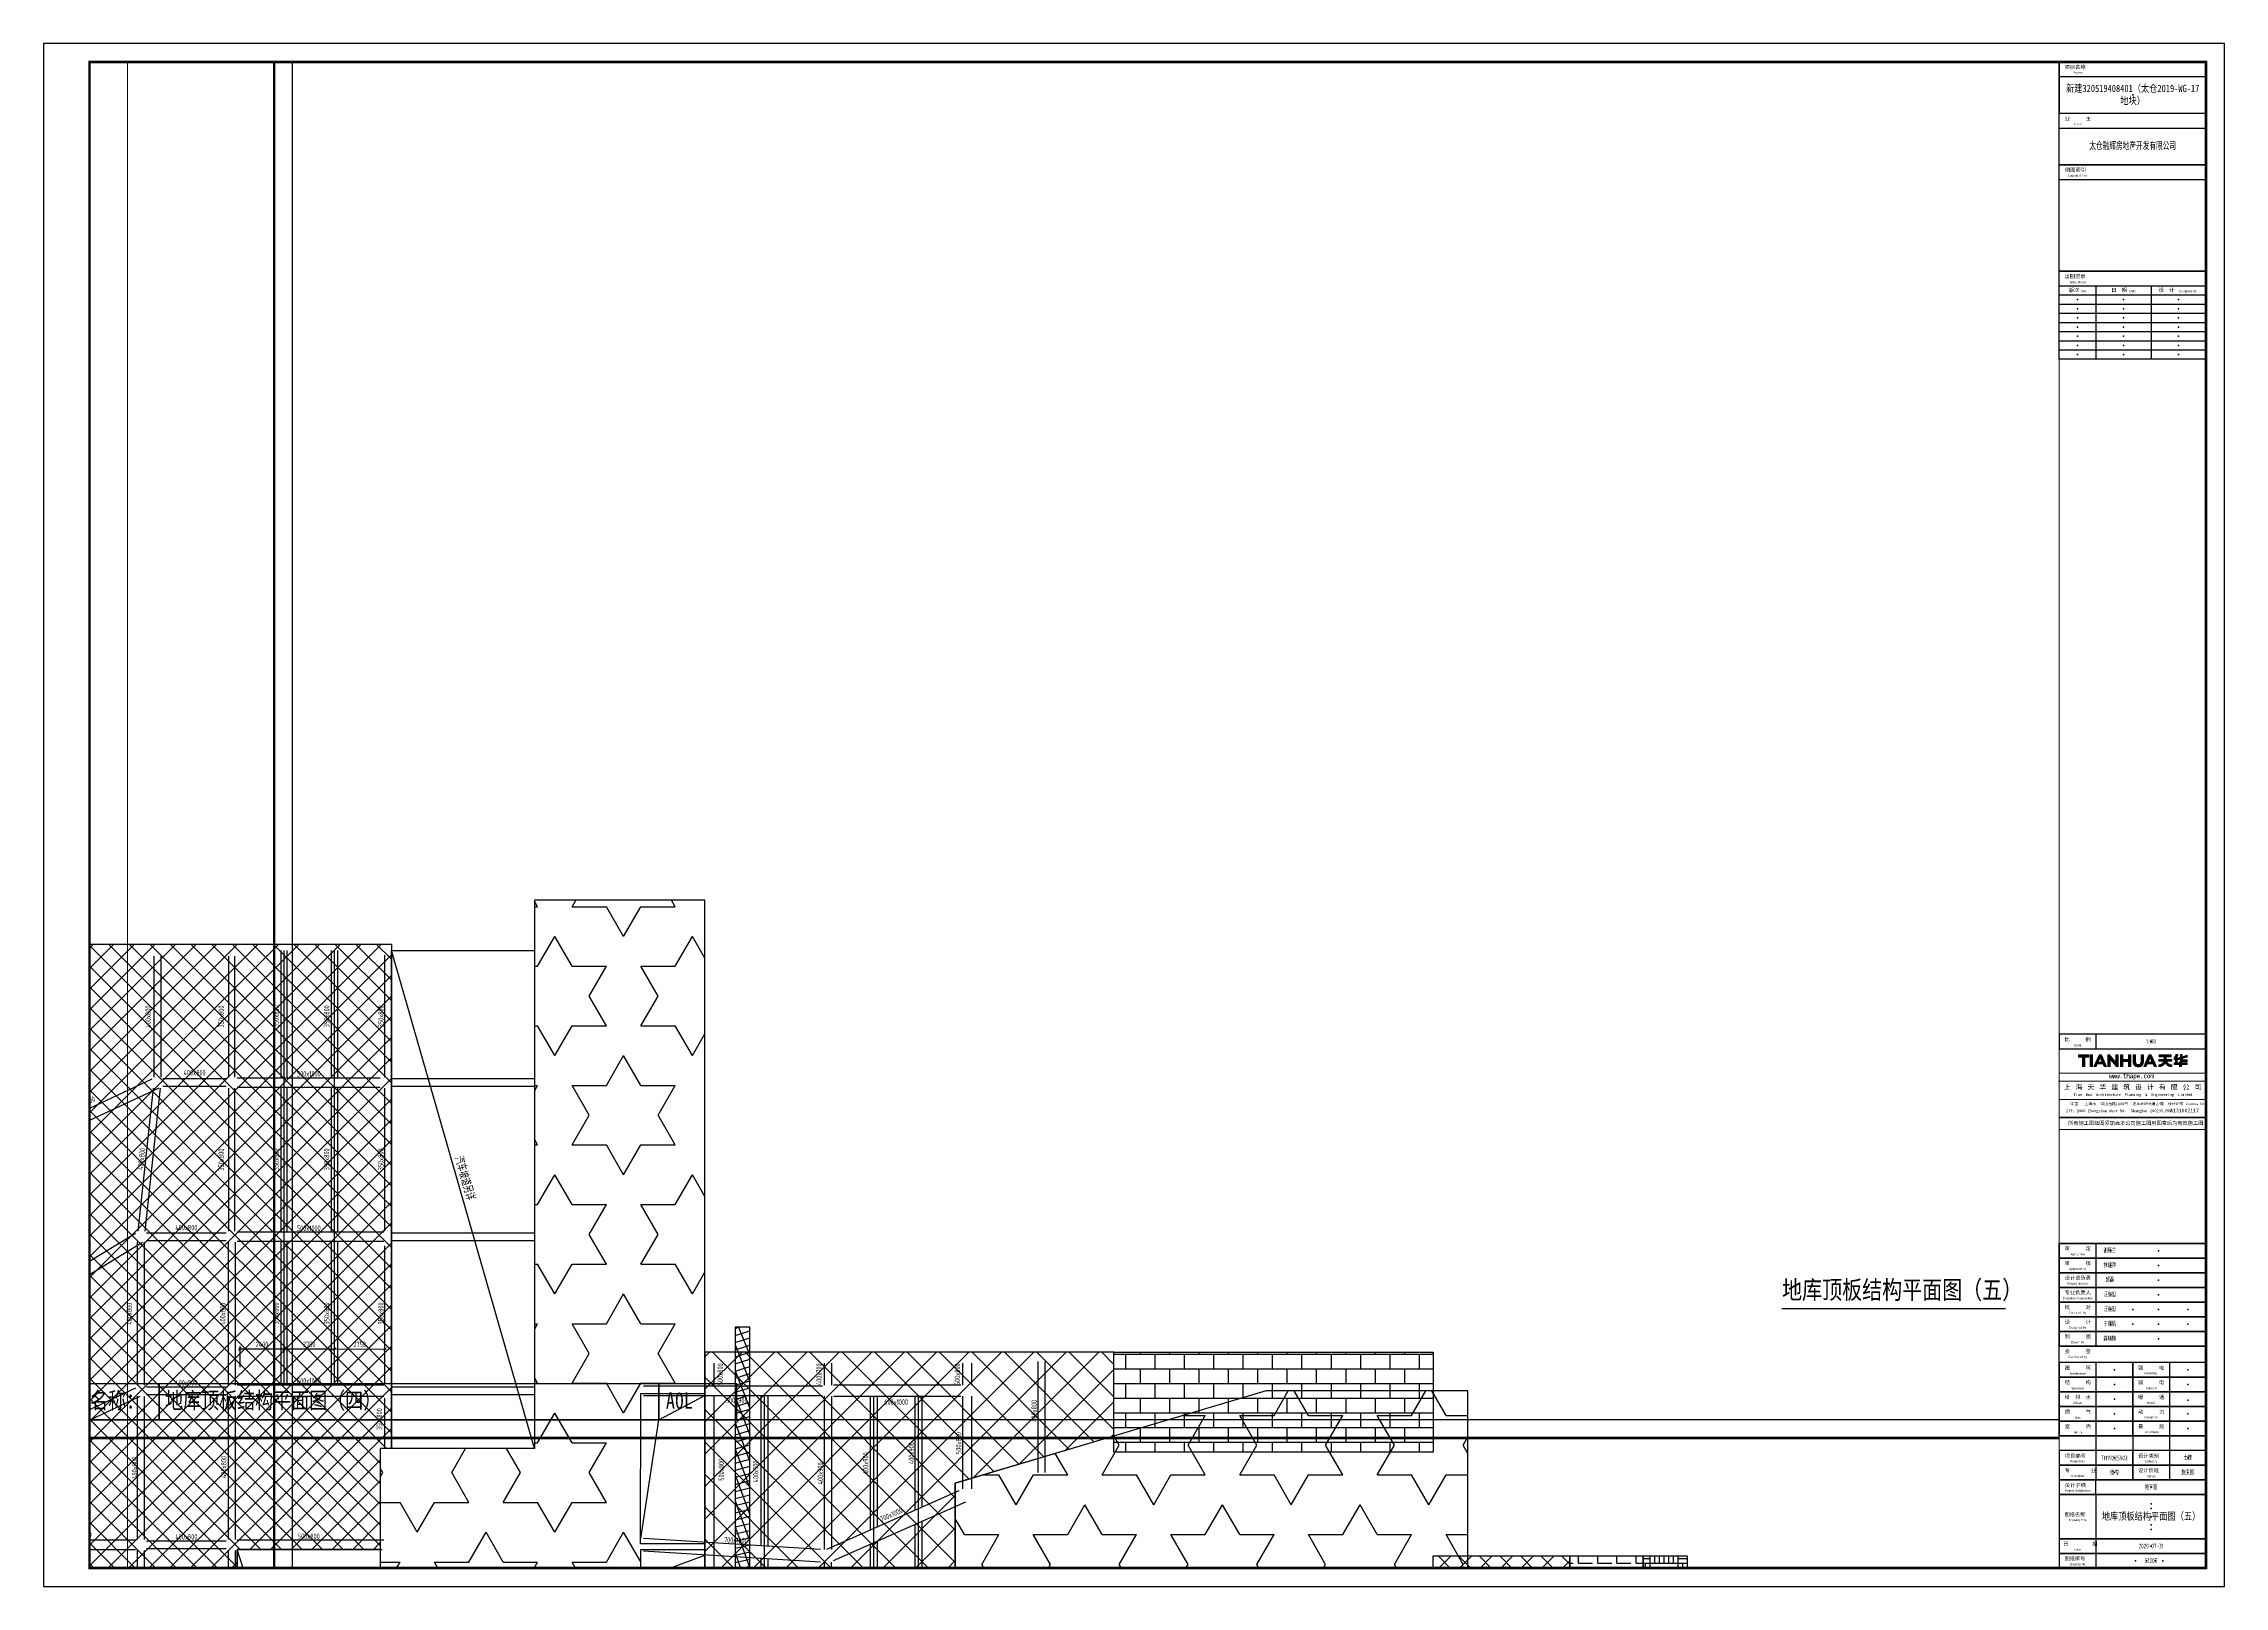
# Paper-space layout 'S1205地库顶板结构平面图（五）' of a CAD drawing. Extents: x 0 to 1189, y 0 to 841.
# The model-space entities are those that its viewports show. They can reach past a viewport. Long polylines and large blocks are cut down to what shows.
import ezdxf
from ezdxf.enums import TextEntityAlignment as Align

# ---------------------------------------------------------------- set-up
doc = ezdxf.new("R2010")
doc.units = 0
doc.header["$LTSCALE"] = 1000
doc.header["$MEASUREMENT"] = 0
doc.linetypes.add('CENTER', pattern=[2, 1.25, -0.25, 0.25, -0.25])
doc.linetypes.add('DASHED', pattern=[0.75, 0.5, -0.25])
doc.layers.get('0').update_dxf_attribs({"linetype": 'CONTINUOUS'})
for name, color, linetype in [('_U+56FE_U+5C42 1', 7, 'CONTINUOUS'), ('AE-EQPM-TOLT', 70, 'CONTINUOUS'), ('C-SHET-LOGK', 7, 'CONTINUOUS'), ('C-SHET-LOGO', 7, 'CONTINUOUS'), ('C-SHET-SHET', 144, 'CONTINUOUS'), ('C-XREF-EXT', 7, 'CONTINUOUS'), ('S-POST-POUR_后浇带', 20, 'CONTINUOUS'), ('S_AXIS', 8, 'CENTER'), ('S_AXIS_DIMS', 3, 'CONTINUOUS'), ('S_BEAM', 4, 'DASHED'), ('S_BEAM_SECD_TEXT_VERT', 211, 'CONTINUOUS'), ('S_BEAM_TEXT_HORZ', 7, 'CONTINUOUS'), ('S_HOLE', 201, 'CONTINUOUS'), ('S_PLAN_HACH', 254, 'CONTINUOUS'), ('S_PLAN_TOPC', 7, 'CONTINUOUS'), ('S_PSPR', 43, 'CONTINUOUS'), ('S_STAR', 243, 'CONTINUOUS')]:
    doc.layers.add(name, color=color, linetype=linetype)
doc.layers.add('内框', color=8, linetype='CONTINUOUS', plot=False)
doc.styles.get("Standard").update_dxf_attribs({"font": 'Tssdeng.shx', "bigfont": 'Tssdchn.shx'})
doc.styles.add('STYLEP4', font='GOTHIC.TTF')
doc.styles.add('TH-STYLE1', font='Tssdeng.shx', dxfattribs={"width": 0.7, "bigfont": 'Tssdchn.shx'})
doc.styles.add('TH-STYLE2', font='', dxfattribs={"width": 0.8})
doc.styles.add('TH-STYLE3', font='tssdeng.shx', dxfattribs={"width": 0.7, "bigfont": 'tssdchn.shx'})
doc.styles.add('TH-STYLEP5', font='')
doc.styles.add('TuKuang', font='Tssdeng.shx', dxfattribs={"width": 1.1, "bigfont": 'Tssdchn.shx'})
doc.styles.add('样式 1_yjk', font='Tssdeng.shx', dxfattribs={"width": 0.7, "bigfont": 'Tssdchn.shx'})
doc.styles.add('黑体', font='simhei.ttf')
doc.styles.get('TH-STYLE2').set_extended_font_data('STXihei')
doc.styles.get('TH-STYLEP5').set_extended_font_data('STXihei')
doc.dimstyles.new('TSSD_100_100', dxfattribs={"dimtxt": 300, "dimasz": 150, "dimexe": 150, "dimexo": 200, "dimgap": 100, "dimtad": 1, "dimdec": 1, "dimdsep": 46, "dimtxsty": 'TH-STYLE3', "dimblk": 'ARCHTICK', "dimcen": -100, "dimdle": 75, "dimclrt": 7, "dimadec": 0, "dimazin": 0, "dimtfac": 1, "dimtdec": 1, "dimtix": 1, "dimtmove": 2, "dimatfit": 3, "dimldrblk": 'ARCHTICK', "dimfxl": 0, "dimtolj": 1, "dimtzin": 0, "dimarcsym": 0})
pattern_1 = [(45.1573, (518774045.8, 3499953226.2), (-2302.694, 2290.08), [1875, -1875]), (105.1573, (518774045.8, 3499953226.2), (-3134.616, -849.15), [1875, -1875]), (165.1573, (518773555.5, 3499955036), (-831.92, -3139.23), [1875, -1875])]

# ---------------------------------------------------------------- blocks, each defined once
blk = doc.blocks.new('block 9-1')
at = {"layer": '_U+56FE_U+5C42 1'}
h = blk.add_hatch(color=255, dxfattribs=at)
h.dxf.hatch_style = 2
edge = h.paths.add_edge_path()
edge.add_spline(control_points=[(2340, -2680), (2340, -2680), (2338, -2680), (2338, -2680), (2338, -2680), (2335, -2680), (2335, -2680), (2335, -2680), (2331, -2680), (2331, -2680), (2331, -2680), (2327, -2680), (2327, -2680), (2327, -2680), (2324, -2680), (2324, -2680), (2324, -2680), (2322, -2680), (2322, -2680), (2321, -2682), (2321, -2683), (2321, -2684), (2320, -2685), (2319, -2686), (2319, -2688), (2318, -2689), (2317, -2691), (2316, -2692), (2316, -2693), (2316, -2693), (2315, -2694), (2315, -2694), (2315, -2695), (2314, -2696), (2314, -2696), (2314, -2697), (2313, -2697), (2313, -2698), (2313, -2698), (2312, -2699), (2312, -2699), (2312, -2700), (2311, -2700), (2311, -2701), (2310, -2702), (2309, -2702), (2309, -2703), (2308, -2704), (2308, -2704), (2307, -2705), (2306, -2706), (2306, -2707), (2305, -2707), (2304, -2708), (2304, -2709), (2303, -2709), (2303, -2710), (2302, -2710), (2302, -2710), (2302, -2727), (2302, -2727), (2302, -2727), (2302, -2730), (2302, -2730), (2302, -2730), (2302, -2732), (2302, -2732), (2302, -2732), (2302, -2732), (2303, -2732), (2303, -2731), (2304, -2731), (2305, -2730), (2305, -2730), (2306, -2729), (2307, -2729), (2308, -2728), (2309, -2727), (2310, -2726), (2311, -2726), (2312, -2725), (2313, -2724), (2313, -2724), (2314, -2723), (2315, -2722), (2315, -2722), (2315, -2724), (2315, -2724), (2315, -2724), (2315, -2727), (2315, -2727), (2315, -2727), (2315, -2754), (2315, -2754), (2315, -2754), (2332, -2754), (2332, -2754), (2332, -2754), (2332, -2700), (2332, -2700), (2333, -2699), (2333, -2698), (2333, -2697), (2334, -2696), (2335, -2695), (2335, -2693), (2336, -2692), (2336, -2691), (2337, -2690), (2337, -2689), (2338, -2688), (2338, -2687), (2338, -2686), (2339, -2685), (2339, -2684), (2339, -2684), (2339, -2683), (2339, -2683), (2340, -2682), (2340, -2681), (2340, -2680)], knot_values=[0, 0, 0, 0, 1, 1, 1, 2, 2, 2, 3, 3, 3, 4, 4, 4, 5, 5, 5, 6, 6, 6, 7, 7, 7, 8, 8, 8, 9, 9, 9, 10, 10, 10, 11, 11, 11, 12, 12, 12, 13, 13, 13, 14, 14, 14, 15, 15, 15, 16, 16, 16, 17, 17, 17, 18, 18, 18, 19, 19, 19, 20, 20, 20, 21, 21, 21, 22, 22, 22, 23, 23, 23, 24, 24, 24, 25, 25, 25, 26, 26, 26, 27, 27, 27, 28, 28, 28, 29, 29, 29, 30, 30, 30, 31, 31, 31, 32, 32, 32, 33, 33, 33, 34, 34, 34, 35, 35, 35, 36, 36, 36, 37, 37, 37, 38, 38, 38, 39, 39, 39, 40, 40, 40, 40], degree=3, periodic=0)
h = blk.add_hatch(color=255, dxfattribs=at)
h.dxf.hatch_style = 2
h.paths.add_polyline_path([(2357, -2799), (2357, -2779), (2302, -2779), (2302, -2761), (2357, -2761), (2357, -2753), (2376, -2753), (2376, -2761), (2431, -2761), (2431, -2779), (2376, -2779), (2376, -2799)])
h = blk.add_hatch(color=255, dxfattribs=at)
h.dxf.hatch_style = 2
edge = h.paths.add_edge_path()
edge.add_spline(control_points=[(2431, -2705), (2431, -2705), (2431, -2703), (2431, -2703), (2431, -2703), (2431, -2700), (2431, -2700), (2431, -2700), (2431, -2692), (2431, -2692), (2431, -2692), (2431, -2690), (2431, -2690), (2431, -2690), (2431, -2689), (2431, -2689), (2431, -2689), (2431, -2687), (2431, -2687), (2431, -2687), (2428, -2688), (2428, -2688), (2428, -2688), (2427, -2688), (2427, -2688), (2427, -2688), (2424, -2689), (2424, -2689), (2424, -2689), (2422, -2690), (2422, -2690), (2422, -2690), (2383, -2702), (2383, -2702), (2383, -2702), (2383, -2699), (2383, -2699), (2383, -2699), (2383, -2680), (2383, -2680), (2383, -2680), (2365, -2680), (2365, -2680), (2365, -2680), (2365, -2704), (2365, -2704), (2365, -2704), (2365, -2707), (2365, -2707), (2365, -2707), (2339, -2714), (2339, -2714), (2339, -2714), (2339, -2732), (2339, -2732), (2339, -2732), (2346, -2730), (2346, -2730), (2346, -2730), (2349, -2729), (2349, -2729), (2349, -2729), (2352, -2728), (2352, -2728), (2352, -2728), (2355, -2728), (2355, -2728), (2355, -2728), (2357, -2727), (2357, -2727), (2357, -2727), (2360, -2726), (2360, -2726), (2360, -2726), (2362, -2725), (2362, -2725), (2362, -2725), (2364, -2725), (2364, -2725), (2364, -2725), (2365, -2724), (2365, -2724), (2365, -2724), (2365, -2726), (2365, -2726), (2365, -2726), (2365, -2727), (2365, -2727), (2365, -2727), (2365, -2729), (2365, -2729), (2365, -2729), (2365, -2731), (2365, -2731), (2365, -2731), (2365, -2732), (2365, -2732), (2365, -2732), (2365, -2732), (2365, -2732), (2365, -2732), (2365, -2732), (2365, -2732), (2365, -2733), (2365, -2734), (2365, -2734), (2365, -2735), (2366, -2736), (2366, -2737), (2366, -2737), (2366, -2738), (2366, -2738), (2367, -2739), (2367, -2740), (2367, -2740), (2367, -2741), (2368, -2741), (2368, -2742), (2368, -2742), (2369, -2743), (2369, -2743), (2370, -2744), (2370, -2744), (2371, -2745), (2371, -2745), (2372, -2746), (2373, -2746), (2373, -2747), (2373, -2747), (2374, -2747), (2374, -2748), (2375, -2748), (2376, -2748), (2377, -2749), (2377, -2749), (2378, -2749), (2379, -2749), (2381, -2749), (2382, -2749), (2382, -2749), (2382, -2749), (2382, -2749), (2382, -2749), (2384, -2749), (2384, -2749), (2384, -2749), (2387, -2749), (2387, -2749), (2387, -2749), (2391, -2749), (2391, -2749), (2391, -2749), (2395, -2749), (2395, -2749), (2395, -2749), (2398, -2749), (2398, -2749), (2398, -2749), (2402, -2749), (2402, -2749), (2402, -2749), (2405, -2749), (2405, -2749), (2405, -2749), (2408, -2749), (2408, -2749), (2408, -2749), (2410, -2749), (2410, -2749), (2410, -2749), (2413, -2749), (2413, -2749), (2413, -2749), (2416, -2749), (2416, -2749), (2416, -2749), (2420, -2749), (2420, -2749), (2420, -2749), (2423, -2749), (2423, -2749), (2423, -2749), (2427, -2749), (2427, -2749), (2427, -2749), (2429, -2749), (2429, -2749), (2429, -2749), (2431, -2749), (2431, -2749), (2431, -2749), (2431, -2747), (2431, -2747), (2431, -2747), (2431, -2744), (2431, -2744), (2431, -2744), (2431, -2742), (2431, -2742), (2431, -2742), (2431, -2740), (2431, -2740), (2431, -2740), (2431, -2738), (2431, -2738), (2431, -2738), (2431, -2736), (2431, -2736), (2431, -2736), (2431, -2734), (2431, -2734), (2431, -2734), (2431, -2733), (2431, -2733), (2431, -2733), (2431, -2732), (2431, -2732), (2431, -2732), (2427, -2732), (2427, -2732), (2427, -2732), (2424, -2732), (2424, -2732), (2424, -2732), (2420, -2732), (2420, -2732), (2420, -2732), (2418, -2732), (2418, -2732), (2418, -2732), (2414, -2732), (2414, -2732), (2414, -2732), (2412, -2732), (2412, -2732), (2412, -2732), (2409, -2732), (2409, -2732), (2409, -2732), (2405, -2732), (2405, -2732), (2405, -2732), (2403, -2732), (2403, -2732), (2403, -2732), (2398, -2732), (2398, -2732), (2398, -2732), (2395, -2732), (2395, -2732), (2395, -2732), (2388, -2732), (2388, -2732), (2386, -2732), (2385, -2732), (2384, -2731), (2384, -2730), (2383, -2730), (2383, -2729), (2383, -2729), (2383, -2729), (2383, -2728), (2383, -2728), (2383, -2727), (2383, -2727), (2383, -2727), (2383, -2726), (2383, -2726), (2383, -2726), (2383, -2723), (2383, -2723), (2383, -2723), (2383, -2721), (2383, -2721), (2383, -2721), (2383, -2720), (2383, -2720), (2383, -2720), (2383, -2719), (2383, -2719), (2383, -2719), (2385, -2719), (2385, -2719), (2385, -2719), (2386, -2718), (2386, -2718), (2386, -2718), (2389, -2717), (2389, -2717), (2389, -2717), (2392, -2716), (2392, -2716), (2392, -2716), (2426, -2706), (2426, -2706), (2426, -2706), (2429, -2705), (2429, -2705), (2429, -2705), (2431, -2705), (2431, -2705)], knot_values=[0, 0, 0, 0, 1, 1, 1, 2, 2, 2, 3, 3, 3, 4, 4, 4, 5, 5, 5, 6, 6, 6, 7, 7, 7, 8, 8, 8, 9, 9, 9, 10, 10, 10, 11, 11, 11, 12, 12, 12, 13, 13, 13, 14, 14, 14, 15, 15, 15, 16, 16, 16, 17, 17, 17, 18, 18, 18, 19, 19, 19, 20, 20, 20, 21, 21, 21, 22, 22, 22, 23, 23, 23, 24, 24, 24, 25, 25, 25, 26, 26, 26, 27, 27, 27, 28, 28, 28, 29, 29, 29, 30, 30, 30, 31, 31, 31, 32, 32, 32, 33, 33, 33, 34, 34, 34, 35, 35, 35, 36, 36, 36, 37, 37, 37, 38, 38, 38, 39, 39, 39, 40, 40, 40, 41, 41, 41, 42, 42, 42, 43, 43, 43, 44, 44, 44, 45, 45, 45, 46, 46, 46, 47, 47, 47, 48, 48, 48, 49, 49, 49, 50, 50, 50, 51, 51, 51, 52, 52, 52, 53, 53, 53, 54, 54, 54, 55, 55, 55, 56, 56, 56, 57, 57, 57, 58, 58, 58, 59, 59, 59, 60, 60, 60, 61, 61, 61, 62, 62, 62, 63, 63, 63, 64, 64, 64, 65, 65, 65, 66, 66, 66, 67, 67, 67, 68, 68, 68, 69, 69, 69, 70, 70, 70, 71, 71, 71, 72, 72, 72, 73, 73, 73, 74, 74, 74, 75, 75, 75, 76, 76, 76, 77, 77, 77, 78, 78, 78, 79, 79, 79, 80, 80, 80, 81, 81, 81, 82, 82, 82, 83, 83, 83, 84, 84, 84, 85, 85, 85, 86, 86, 86, 87, 87, 87, 88, 88, 88, 89, 89, 89, 90, 90, 90, 91, 91, 91, 92, 92, 92, 93, 93, 93, 94, 94, 94, 95, 95, 95, 96, 96, 96, 97, 97, 97, 98, 98, 98, 99, 99, 99, 100, 100, 100, 100], degree=3, periodic=0)
at = {"layer": '_U+56FE_U+5C42 1', "color": 255, "lineweight": 0}
blk.add_lwpolyline([(2357, -2799), (2357, -2779), (2302, -2779), (2302, -2761), (2357, -2761), (2357, -2753), (2376, -2753), (2376, -2761), (2431, -2761), (2431, -2779), (2376, -2779), (2376, -2799), (2357, -2799)], dxfattribs=at)
for points, knots in [([(2340, -2680), (2340, -2680), (2338, -2680), (2338, -2680), (2338, -2680), (2335, -2680), (2335, -2680), (2335, -2680), (2331, -2680), (2331, -2680), (2331, -2680), (2327, -2680), (2327, -2680), (2327, -2680), (2324, -2680), (2324, -2680), (2324, -2680), (2322, -2680), (2322, -2680), (2321, -2682), (2321, -2683), (2321, -2684), (2320, -2685), (2319, -2686), (2319, -2688), (2318, -2689), (2317, -2691), (2316, -2692), (2316, -2693), (2316, -2693), (2315, -2694), (2315, -2694), (2315, -2695), (2314, -2696), (2314, -2696), (2314, -2697), (2313, -2697), (2313, -2698), (2313, -2698), (2312, -2699), (2312, -2699), (2312, -2700), (2311, -2700), (2311, -2701), (2310, -2702), (2309, -2702), (2309, -2703), (2308, -2704), (2308, -2704), (2307, -2705), (2306, -2706), (2306, -2707), (2305, -2707), (2304, -2708), (2304, -2709), (2303, -2709), (2303, -2710), (2302, -2710), (2302, -2710), (2302, -2727), (2302, -2727), (2302, -2727), (2302, -2730), (2302, -2730), (2302, -2730), (2302, -2732), (2302, -2732), (2302, -2732), (2302, -2732), (2303, -2732), (2303, -2731), (2304, -2731), (2305, -2730), (2305, -2730), (2306, -2729), (2307, -2729), (2308, -2728), (2309, -2727), (2310, -2726), (2311, -2726), (2312, -2725), (2313, -2724), (2313, -2724), (2314, -2723), (2315, -2722), (2315, -2722), (2315, -2724), (2315, -2724), (2315, -2724), (2315, -2727), (2315, -2727), (2315, -2727), (2315, -2754), (2315, -2754), (2315, -2754), (2332, -2754), (2332, -2754), (2332, -2754), (2332, -2700), (2332, -2700), (2333, -2699), (2333, -2698), (2333, -2697), (2334, -2696), (2335, -2695), (2335, -2693), (2336, -2692), (2336, -2691), (2337, -2690), (2337, -2689), (2338, -2688), (2338, -2687), (2338, -2686), (2339, -2685), (2339, -2684), (2339, -2684), (2339, -2683), (2339, -2683), (2340, -2682), (2340, -2681), (2340, -2680)], [0, 0, 0, 0, 1, 1, 1, 2, 2, 2, 3, 3, 3, 4, 4, 4, 5, 5, 5, 6, 6, 6, 7, 7, 7, 8, 8, 8, 9, 9, 9, 10, 10, 10, 11, 11, 11, 12, 12, 12, 13, 13, 13, 14, 14, 14, 15, 15, 15, 16, 16, 16, 17, 17, 17, 18, 18, 18, 19, 19, 19, 20, 20, 20, 21, 21, 21, 22, 22, 22, 23, 23, 23, 24, 24, 24, 25, 25, 25, 26, 26, 26, 27, 27, 27, 28, 28, 28, 29, 29, 29, 30, 30, 30, 31, 31, 31, 32, 32, 32, 33, 33, 33, 34, 34, 34, 35, 35, 35, 36, 36, 36, 37, 37, 37, 38, 38, 38, 39, 39, 39, 40, 40, 40, 40]), ([(2431, -2705), (2431, -2705), (2431, -2703), (2431, -2703), (2431, -2703), (2431, -2700), (2431, -2700), (2431, -2700), (2431, -2692), (2431, -2692), (2431, -2692), (2431, -2690), (2431, -2690), (2431, -2690), (2431, -2689), (2431, -2689), (2431, -2689), (2431, -2687), (2431, -2687), (2431, -2687), (2428, -2688), (2428, -2688), (2428, -2688), (2427, -2688), (2427, -2688), (2427, -2688), (2424, -2689), (2424, -2689), (2424, -2689), (2422, -2690), (2422, -2690), (2422, -2690), (2383, -2702), (2383, -2702), (2383, -2702), (2383, -2699), (2383, -2699), (2383, -2699), (2383, -2680), (2383, -2680), (2383, -2680), (2365, -2680), (2365, -2680), (2365, -2680), (2365, -2704), (2365, -2704), (2365, -2704), (2365, -2707), (2365, -2707), (2365, -2707), (2339, -2714), (2339, -2714), (2339, -2714), (2339, -2732), (2339, -2732), (2339, -2732), (2346, -2730), (2346, -2730), (2346, -2730), (2349, -2729), (2349, -2729), (2349, -2729), (2352, -2728), (2352, -2728), (2352, -2728), (2355, -2728), (2355, -2728), (2355, -2728), (2357, -2727), (2357, -2727), (2357, -2727), (2360, -2726), (2360, -2726), (2360, -2726), (2362, -2725), (2362, -2725), (2362, -2725), (2364, -2725), (2364, -2725), (2364, -2725), (2365, -2724), (2365, -2724), (2365, -2724), (2365, -2726), (2365, -2726), (2365, -2726), (2365, -2727), (2365, -2727), (2365, -2727), (2365, -2729), (2365, -2729), (2365, -2729), (2365, -2731), (2365, -2731), (2365, -2731), (2365, -2732), (2365, -2732), (2365, -2732), (2365, -2732), (2365, -2732), (2365, -2732), (2365, -2732), (2365, -2732), (2365, -2733), (2365, -2734), (2365, -2734), (2365, -2735), (2366, -2736), (2366, -2737), (2366, -2737), (2366, -2738), (2366, -2738), (2367, -2739), (2367, -2740), (2367, -2740), (2367, -2741), (2368, -2741), (2368, -2742), (2368, -2742), (2369, -2743), (2369, -2743), (2370, -2744), (2370, -2744), (2371, -2745), (2371, -2745), (2372, -2746), (2373, -2746), (2373, -2747), (2373, -2747), (2374, -2747), (2374, -2748), (2375, -2748), (2376, -2748), (2377, -2749), (2377, -2749), (2378, -2749), (2379, -2749), (2381, -2749), (2382, -2749), (2382, -2749), (2382, -2749), (2382, -2749), (2382, -2749), (2384, -2749), (2384, -2749), (2384, -2749), (2387, -2749), (2387, -2749), (2387, -2749), (2391, -2749), (2391, -2749), (2391, -2749), (2395, -2749), (2395, -2749), (2395, -2749), (2398, -2749), (2398, -2749), (2398, -2749), (2402, -2749), (2402, -2749), (2402, -2749), (2405, -2749), (2405, -2749), (2405, -2749), (2408, -2749), (2408, -2749), (2408, -2749), (2410, -2749), (2410, -2749), (2410, -2749), (2413, -2749), (2413, -2749), (2413, -2749), (2416, -2749), (2416, -2749), (2416, -2749), (2420, -2749), (2420, -2749), (2420, -2749), (2423, -2749), (2423, -2749), (2423, -2749), (2427, -2749), (2427, -2749), (2427, -2749), (2429, -2749), (2429, -2749), (2429, -2749), (2431, -2749), (2431, -2749), (2431, -2749), (2431, -2747), (2431, -2747), (2431, -2747), (2431, -2744), (2431, -2744), (2431, -2744), (2431, -2742), (2431, -2742), (2431, -2742), (2431, -2740), (2431, -2740), (2431, -2740), (2431, -2738), (2431, -2738), (2431, -2738), (2431, -2736), (2431, -2736), (2431, -2736), (2431, -2734), (2431, -2734), (2431, -2734), (2431, -2733), (2431, -2733), (2431, -2733), (2431, -2732), (2431, -2732), (2431, -2732), (2427, -2732), (2427, -2732), (2427, -2732), (2424, -2732), (2424, -2732), (2424, -2732), (2420, -2732), (2420, -2732), (2420, -2732), (2418, -2732), (2418, -2732), (2418, -2732), (2414, -2732), (2414, -2732), (2414, -2732), (2412, -2732), (2412, -2732), (2412, -2732), (2409, -2732), (2409, -2732), (2409, -2732), (2405, -2732), (2405, -2732), (2405, -2732), (2403, -2732), (2403, -2732), (2403, -2732), (2398, -2732), (2398, -2732), (2398, -2732), (2395, -2732), (2395, -2732), (2395, -2732), (2388, -2732), (2388, -2732), (2386, -2732), (2385, -2732), (2384, -2731), (2384, -2730), (2383, -2730), (2383, -2729), (2383, -2729), (2383, -2729), (2383, -2728), (2383, -2728), (2383, -2727), (2383, -2727), (2383, -2727), (2383, -2726), (2383, -2726), (2383, -2726), (2383, -2723), (2383, -2723), (2383, -2723), (2383, -2721), (2383, -2721), (2383, -2721), (2383, -2720), (2383, -2720), (2383, -2720), (2383, -2719), (2383, -2719), (2383, -2719), (2385, -2719), (2385, -2719), (2385, -2719), (2386, -2718), (2386, -2718), (2386, -2718), (2389, -2717), (2389, -2717), (2389, -2717), (2392, -2716), (2392, -2716), (2392, -2716), (2426, -2706), (2426, -2706), (2426, -2706), (2429, -2705), (2429, -2705), (2429, -2705), (2431, -2705), (2431, -2705)], [0, 0, 0, 0, 1, 1, 1, 2, 2, 2, 3, 3, 3, 4, 4, 4, 5, 5, 5, 6, 6, 6, 7, 7, 7, 8, 8, 8, 9, 9, 9, 10, 10, 10, 11, 11, 11, 12, 12, 12, 13, 13, 13, 14, 14, 14, 15, 15, 15, 16, 16, 16, 17, 17, 17, 18, 18, 18, 19, 19, 19, 20, 20, 20, 21, 21, 21, 22, 22, 22, 23, 23, 23, 24, 24, 24, 25, 25, 25, 26, 26, 26, 27, 27, 27, 28, 28, 28, 29, 29, 29, 30, 30, 30, 31, 31, 31, 32, 32, 32, 33, 33, 33, 34, 34, 34, 35, 35, 35, 36, 36, 36, 37, 37, 37, 38, 38, 38, 39, 39, 39, 40, 40, 40, 41, 41, 41, 42, 42, 42, 43, 43, 43, 44, 44, 44, 45, 45, 45, 46, 46, 46, 47, 47, 47, 48, 48, 48, 49, 49, 49, 50, 50, 50, 51, 51, 51, 52, 52, 52, 53, 53, 53, 54, 54, 54, 55, 55, 55, 56, 56, 56, 57, 57, 57, 58, 58, 58, 59, 59, 59, 60, 60, 60, 61, 61, 61, 62, 62, 62, 63, 63, 63, 64, 64, 64, 65, 65, 65, 66, 66, 66, 67, 67, 67, 68, 68, 68, 69, 69, 69, 70, 70, 70, 71, 71, 71, 72, 72, 72, 73, 73, 73, 74, 74, 74, 75, 75, 75, 76, 76, 76, 77, 77, 77, 78, 78, 78, 79, 79, 79, 80, 80, 80, 81, 81, 81, 82, 82, 82, 83, 83, 83, 84, 84, 84, 85, 85, 85, 86, 86, 86, 87, 87, 87, 88, 88, 88, 89, 89, 89, 90, 90, 90, 91, 91, 91, 92, 92, 92, 93, 93, 93, 94, 94, 94, 95, 95, 95, 96, 96, 96, 97, 97, 97, 98, 98, 98, 99, 99, 99, 100, 100, 100, 100])]:
    blk.add_open_spline(points, degree=3, knots=knots, dxfattribs=at)
blk = doc.blocks.new('block 8-1')
h = blk.add_hatch(color=255)
h.dxf.hatch_style = 1
edge = h.paths.add_edge_path()
edge.add_spline(control_points=[(1922, -2748), (1922, -2748), (1922, -2684), (1922, -2684), (1922, -2684), (1916, -2684), (1910, -2684)], knot_values=[42.5, 42.5, 42.5, 42.5, 43.5, 43.5, 43.5, 44, 44, 44, 44], degree=3, periodic=0)
edge.add_spline(control_points=[(1910, -2684), (1904, -2684), (1898, -2684), (1898, -2684), (1898, -2684), (1898, -2700), (1898, -2715)], knot_values=[41.5, 41.5, 41.5, 41.5, 42, 42, 42, 42.5, 42.5, 42.5, 42.5], degree=3, periodic=0)
edge.add_spline(control_points=[(1898, -2715), (1898, -2730), (1898, -2746), (1898, -2746), (1898, -2746), (1898, -2747), (1898, -2747)], knot_values=[40.5, 40.5, 40.5, 40.5, 41, 41, 41, 41.5, 41.5, 41.5, 41.5], degree=3, periodic=0)
edge.add_spline(control_points=[(1898, -2747), (1898, -2748), (1898, -2749), (1898, -2749), (1898, -2750), (1898, -2751), (1898, -2752)], knot_values=[39, 39, 39, 39, 39.5, 39.5, 39.5, 40.5, 40.5, 40.5, 40.5], degree=3, periodic=0)
edge.add_spline(control_points=[(1898, -2752), (1898, -2753), (1898, -2754), (1899, -2755)], knot_values=[38, 38, 38, 38, 39, 39, 39, 39], degree=3, periodic=0)
edge.add_spline(control_points=[(1899, -2755), (1899, -2756), (1899, -2757), (1899, -2757)], knot_values=[37, 37, 37, 37, 38, 38, 38, 38], degree=3, periodic=0)
edge.add_spline(control_points=[(1899, -2757), (1899, -2758), (1899, -2759), (1899, -2760)], knot_values=[36, 36, 36, 36, 37, 37, 37, 37], degree=3, periodic=0)
edge.add_spline(control_points=[(1899, -2760), (1899, -2760), (1899, -2761), (1899, -2761)], knot_values=[35, 35, 35, 35, 36, 36, 36, 36], degree=3, periodic=0)
edge.add_spline(control_points=[(1899, -2761), (1899, -2762), (1899, -2762), (1900, -2763)], knot_values=[34, 34, 34, 34, 35, 35, 35, 35], degree=3, periodic=0)
edge.add_spline(control_points=[(1900, -2763), (1900, -2763), (1900, -2764), (1900, -2764)], knot_values=[33, 33, 33, 33, 34, 34, 34, 34], degree=3, periodic=0)
edge.add_spline(control_points=[(1900, -2764), (1900, -2765), (1900, -2765), (1900, -2766)], knot_values=[32, 32, 32, 32, 33, 33, 33, 33], degree=3, periodic=0)
edge.add_spline(control_points=[(1900, -2766), (1900, -2766), (1900, -2767), (1901, -2767)], knot_values=[31, 31, 31, 31, 32, 32, 32, 32], degree=3, periodic=0)
edge.add_spline(control_points=[(1901, -2767), (1901, -2768), (1901, -2768), (1901, -2769)], knot_values=[30, 30, 30, 30, 31, 31, 31, 31], degree=3, periodic=0)
edge.add_spline(control_points=[(1901, -2769), (1901, -2769), (1901, -2770), (1902, -2770)], knot_values=[29, 29, 29, 29, 30, 30, 30, 30], degree=3, periodic=0)
edge.add_spline(control_points=[(1902, -2770), (1902, -2771), (1902, -2772), (1902, -2772)], knot_values=[28, 28, 28, 28, 29, 29, 29, 29], degree=3, periodic=0)
edge.add_spline(control_points=[(1902, -2772), (1902, -2773), (1903, -2774), (1903, -2774)], knot_values=[27, 27, 27, 27, 28, 28, 28, 28], degree=3, periodic=0)
edge.add_spline(control_points=[(1903, -2774), (1903, -2774), (1903, -2775), (1903, -2775)], knot_values=[26, 26, 26, 26, 27, 27, 27, 27], degree=3, periodic=0)
edge.add_spline(control_points=[(1903, -2775), (1904, -2776), (1904, -2776), (1904, -2777)], knot_values=[25, 25, 25, 25, 26, 26, 26, 26], degree=3, periodic=0)
edge.add_spline(control_points=[(1904, -2777), (1905, -2777), (1905, -2778), (1905, -2778)], knot_values=[24, 24, 24, 24, 25, 25, 25, 25], degree=3, periodic=0)
edge.add_spline(control_points=[(1905, -2778), (1905, -2779), (1906, -2779), (1906, -2780)], knot_values=[23, 23, 23, 23, 24, 24, 24, 24], degree=3, periodic=0)
edge.add_spline(control_points=[(1906, -2780), (1906, -2780), (1906, -2780), (1907, -2781)], knot_values=[22, 22, 22, 22, 23, 23, 23, 23], degree=3, periodic=0)
edge.add_spline(control_points=[(1907, -2781), (1907, -2781), (1907, -2782), (1908, -2782)], knot_values=[21, 21, 21, 21, 22, 22, 22, 22], degree=3, periodic=0)
edge.add_spline(control_points=[(1908, -2782), (1908, -2783), (1908, -2783), (1909, -2784)], knot_values=[20, 20, 20, 20, 21, 21, 21, 21], degree=3, periodic=0)
edge.add_spline(control_points=[(1909, -2784), (1909, -2784), (1910, -2785), (1910, -2785)], knot_values=[19, 19, 19, 19, 20, 20, 20, 20], degree=3, periodic=0)
edge.add_spline(control_points=[(1910, -2785), (1910, -2786), (1910, -2786), (1911, -2786)], knot_values=[18, 18, 18, 18, 19, 19, 19, 19], degree=3, periodic=0)
edge.add_spline(control_points=[(1911, -2786), (1911, -2787), (1911, -2787), (1912, -2787)], knot_values=[17, 17, 17, 17, 18, 18, 18, 18], degree=3, periodic=0)
edge.add_spline(control_points=[(1912, -2787), (1912, -2788), (1912, -2788), (1913, -2788)], knot_values=[16, 16, 16, 16, 17, 17, 17, 17], degree=3, periodic=0)
edge.add_spline(control_points=[(1913, -2788), (1913, -2789), (1914, -2789), (1914, -2790)], knot_values=[15, 15, 15, 15, 16, 16, 16, 16], degree=3, periodic=0)
edge.add_spline(control_points=[(1914, -2790), (1915, -2790), (1915, -2790), (1916, -2791)], knot_values=[14, 14, 14, 14, 15, 15, 15, 15], degree=3, periodic=0)
edge.add_spline(control_points=[(1916, -2791), (1916, -2791), (1917, -2792), (1918, -2792)], knot_values=[13, 13, 13, 13, 14, 14, 14, 14], degree=3, periodic=0)
edge.add_spline(control_points=[(1918, -2792), (1919, -2793), (1919, -2793), (1920, -2794)], knot_values=[12, 12, 12, 12, 13, 13, 13, 13], degree=3, periodic=0)
edge.add_spline(control_points=[(1920, -2794), (1921, -2794), (1921, -2794), (1922, -2795)], knot_values=[11, 11, 11, 11, 12, 12, 12, 12], degree=3, periodic=0)
edge.add_spline(control_points=[(1922, -2795), (1923, -2795), (1924, -2796), (1924, -2796)], knot_values=[10, 10, 10, 10, 11, 11, 11, 11], degree=3, periodic=0)
edge.add_spline(control_points=[(1924, -2796), (1925, -2796), (1926, -2797), (1927, -2797)], knot_values=[9, 9, 9, 9, 10, 10, 10, 10], degree=3, periodic=0)
edge.add_spline(control_points=[(1927, -2797), (1928, -2797), (1929, -2798), (1931, -2798)], knot_values=[8, 8, 8, 8, 9, 9, 9, 9], degree=3, periodic=0)
edge.add_spline(control_points=[(1931, -2798), (1932, -2798), (1933, -2799), (1934, -2799)], knot_values=[7, 7, 7, 7, 8, 8, 8, 8], degree=3, periodic=0)
edge.add_spline(control_points=[(1934, -2799), (1934, -2799), (1934, -2799), (1935, -2799)], knot_values=[6, 6, 6, 6, 7, 7, 7, 7], degree=3, periodic=0)
edge.add_spline(control_points=[(1935, -2799), (1935, -2799), (1936, -2799), (1937, -2800)], knot_values=[5, 5, 5, 5, 6, 6, 6, 6], degree=3, periodic=0)
edge.add_spline(control_points=[(1937, -2800), (1937, -2800), (1938, -2800), (1939, -2800)], knot_values=[4, 4, 4, 4, 5, 5, 5, 5], degree=3, periodic=0)
edge.add_spline(control_points=[(1939, -2800), (1940, -2800), (1940, -2800), (1941, -2800)], knot_values=[3, 3, 3, 3, 4, 4, 4, 4], degree=3, periodic=0)
edge.add_spline(control_points=[(1941, -2800), (1942, -2800), (1943, -2800), (1944, -2800)], knot_values=[2, 2, 2, 2, 3, 3, 3, 3], degree=3, periodic=0)
edge.add_spline(control_points=[(1944, -2800), (1945, -2800), (1946, -2801), (1947, -2801)], knot_values=[1, 1, 1, 1, 2, 2, 2, 2], degree=3, periodic=0)
edge.add_spline(control_points=[(1947, -2801), (1947, -2801), (1948, -2801), (1949, -2801)], knot_values=[0, 0, 0, 0, 1, 1, 1, 1], degree=3, periodic=0)
edge.add_spline(control_points=[(1949, -2801), (1949, -2801), (1949, -2801), (1950, -2801)], knot_values=[140, 140, 140, 140, 141, 141, 141, 141], degree=3, periodic=0)
edge.add_spline(control_points=[(1950, -2801), (1950, -2801), (1951, -2801), (1951, -2801)], knot_values=[139, 139, 139, 139, 140, 140, 140, 140], degree=3, periodic=0)
edge.add_spline(control_points=[(1951, -2801), (1952, -2801), (1953, -2800), (1954, -2800)], knot_values=[138, 138, 138, 138, 139, 139, 139, 139], degree=3, periodic=0)
edge.add_spline(control_points=[(1954, -2800), (1955, -2800), (1956, -2800), (1957, -2800)], knot_values=[137, 137, 137, 137, 138, 138, 138, 138], degree=3, periodic=0)
edge.add_spline(control_points=[(1957, -2800), (1958, -2800), (1959, -2800), (1960, -2800)], knot_values=[136, 136, 136, 136, 137, 137, 137, 137], degree=3, periodic=0)
edge.add_spline(control_points=[(1960, -2800), (1961, -2800), (1962, -2799), (1962, -2799)], knot_values=[135, 135, 135, 135, 136, 136, 136, 136], degree=3, periodic=0)
edge.add_spline(control_points=[(1962, -2799), (1963, -2799), (1963, -2799), (1963, -2799)], knot_values=[134, 134, 134, 134, 135, 135, 135, 135], degree=3, periodic=0)
edge.add_spline(control_points=[(1963, -2799), (1964, -2799), (1965, -2799), (1966, -2799)], knot_values=[133, 133, 133, 133, 134, 134, 134, 134], degree=3, periodic=0)
edge.add_spline(control_points=[(1966, -2799), (1966, -2798), (1967, -2798), (1968, -2798)], knot_values=[132, 132, 132, 132, 133, 133, 133, 133], degree=3, periodic=0)
edge.add_spline(control_points=[(1968, -2798), (1968, -2798), (1969, -2798), (1970, -2797)], knot_values=[131, 131, 131, 131, 132, 132, 132, 132], degree=3, periodic=0)
edge.add_spline(control_points=[(1970, -2797), (1971, -2797), (1972, -2797), (1973, -2796)], knot_values=[130, 130, 130, 130, 131, 131, 131, 131], degree=3, periodic=0)
edge.add_spline(control_points=[(1973, -2796), (1973, -2796), (1973, -2796), (1973, -2796)], knot_values=[129, 129, 129, 129, 130, 130, 130, 130], degree=3, periodic=0)
edge.add_spline(control_points=[(1973, -2796), (1974, -2795), (1975, -2795), (1976, -2795)], knot_values=[128, 128, 128, 128, 129, 129, 129, 129], degree=3, periodic=0)
edge.add_spline(control_points=[(1976, -2795), (1977, -2794), (1978, -2794), (1979, -2793)], knot_values=[127, 127, 127, 127, 128, 128, 128, 128], degree=3, periodic=0)
edge.add_spline(control_points=[(1979, -2793), (1979, -2793), (1980, -2792), (1980, -2792)], knot_values=[126, 126, 126, 126, 127, 127, 127, 127], degree=3, periodic=0)
edge.add_spline(control_points=[(1980, -2792), (1981, -2792), (1981, -2791), (1982, -2791)], knot_values=[125, 125, 125, 125, 126, 126, 126, 126], degree=3, periodic=0)
edge.add_spline(control_points=[(1982, -2791), (1982, -2790), (1983, -2790), (1983, -2790)], knot_values=[124, 124, 124, 124, 125, 125, 125, 125], degree=3, periodic=0)
edge.add_spline(control_points=[(1983, -2790), (1983, -2789), (1984, -2789), (1985, -2788)], knot_values=[123, 123, 123, 123, 124, 124, 124, 124], degree=3, periodic=0)
edge.add_spline(control_points=[(1985, -2788), (1985, -2788), (1985, -2788), (1986, -2787)], knot_values=[122, 122, 122, 122, 123, 123, 123, 123], degree=3, periodic=0)
edge.add_spline(control_points=[(1986, -2787), (1986, -2787), (1986, -2787), (1987, -2786)], knot_values=[121, 121, 121, 121, 122, 122, 122, 122], degree=3, periodic=0)
edge.add_spline(control_points=[(1987, -2786), (1987, -2786), (1987, -2786), (1987, -2785)], knot_values=[120, 120, 120, 120, 121, 121, 121, 121], degree=3, periodic=0)
edge.add_spline(control_points=[(1987, -2785), (1988, -2785), (1988, -2785), (1989, -2784)], knot_values=[119, 119, 119, 119, 120, 120, 120, 120], degree=3, periodic=0)
edge.add_spline(control_points=[(1989, -2784), (1989, -2784), (1989, -2783), (1989, -2783)], knot_values=[118, 118, 118, 118, 119, 119, 119, 119], degree=3, periodic=0)
edge.add_spline(control_points=[(1989, -2783), (1990, -2783), (1990, -2782), (1990, -2782)], knot_values=[117, 117, 117, 117, 118, 118, 118, 118], degree=3, periodic=0)
edge.add_spline(control_points=[(1990, -2782), (1990, -2782), (1991, -2781), (1991, -2781)], knot_values=[116, 116, 116, 116, 117, 117, 117, 117], degree=3, periodic=0)
edge.add_spline(control_points=[(1991, -2781), (1991, -2780), (1992, -2780), (1992, -2779)], knot_values=[115, 115, 115, 115, 116, 116, 116, 116], degree=3, periodic=0)
edge.add_spline(control_points=[(1992, -2779), (1992, -2779), (1992, -2779), (1992, -2778)], knot_values=[114, 114, 114, 114, 115, 115, 115, 115], degree=3, periodic=0)
edge.add_spline(control_points=[(1992, -2778), (1993, -2778), (1993, -2777), (1993, -2777)], knot_values=[113, 113, 113, 113, 114, 114, 114, 114], degree=3, periodic=0)
edge.add_spline(control_points=[(1993, -2777), (1993, -2777), (1994, -2776), (1994, -2775)], knot_values=[112, 112, 112, 112, 113, 113, 113, 113], degree=3, periodic=0)
edge.add_spline(control_points=[(1994, -2775), (1994, -2775), (1994, -2775), (1995, -2774)], knot_values=[111, 111, 111, 111, 112, 112, 112, 112], degree=3, periodic=0)
edge.add_spline(control_points=[(1995, -2774), (1995, -2773), (1995, -2773), (1995, -2772)], knot_values=[110, 110, 110, 110, 111, 111, 111, 111], degree=3, periodic=0)
edge.add_spline(control_points=[(1995, -2772), (1996, -2771), (1996, -2770), (1997, -2768)], knot_values=[109, 109, 109, 109, 110, 110, 110, 110], degree=3, periodic=0)
edge.add_spline(control_points=[(1997, -2768), (1997, -2767), (1997, -2766), (1997, -2765)], knot_values=[108, 108, 108, 108, 109, 109, 109, 109], degree=3, periodic=0)
edge.add_spline(control_points=[(1997, -2765), (1998, -2764), (1998, -2763), (1998, -2762)], knot_values=[107, 107, 107, 107, 108, 108, 108, 108], degree=3, periodic=0)
edge.add_spline(control_points=[(1998, -2762), (1998, -2761), (1998, -2760), (1998, -2759)], knot_values=[106, 106, 106, 106, 107, 107, 107, 107], degree=3, periodic=0)
edge.add_spline(control_points=[(1998, -2759), (1999, -2758), (1999, -2757), (1999, -2756)], knot_values=[105, 105, 105, 105, 106, 106, 106, 106], degree=3, periodic=0)
edge.add_spline(control_points=[(1999, -2756), (1999, -2755), (1999, -2754), (1999, -2753)], knot_values=[104, 104, 104, 104, 105, 105, 105, 105], degree=3, periodic=0)
edge.add_spline(control_points=[(1999, -2753), (1999, -2751), (1999, -2750), (1999, -2749)], knot_values=[103, 103, 103, 103, 104, 104, 104, 104], degree=3, periodic=0)
edge.add_spline(control_points=[(1999, -2749), (1999, -2749), (1999, -2747), (1999, -2747), (1999, -2747), (1999, -2746), (1999, -2745)], knot_values=[101.5, 101.5, 101.5, 101.5, 102.5, 102.5, 102.5, 103, 103, 103, 103], degree=3, periodic=0)
edge.add_spline(control_points=[(1999, -2745), (1999, -2744), (1999, -2743), (1999, -2743), (1999, -2743), (1999, -2729), (1999, -2714)], knot_values=[100.5, 100.5, 100.5, 100.5, 101, 101, 101, 101.5, 101.5, 101.5, 101.5], degree=3, periodic=0)
edge.add_spline(control_points=[(1999, -2714), (1999, -2699), (1999, -2684), (1999, -2684), (1999, -2684), (1993, -2684), (1987, -2684)], knot_values=[99.5, 99.5, 99.5, 99.5, 100, 100, 100, 100.5, 100.5, 100.5, 100.5], degree=3, periodic=0)
edge.add_spline(control_points=[(1987, -2684), (1982, -2684), (1976, -2684), (1976, -2684), (1976, -2684), (1976, -2700), (1976, -2716)], knot_values=[98.5, 98.5, 98.5, 98.5, 99, 99, 99, 99.5, 99.5, 99.5, 99.5], degree=3, periodic=0)
edge.add_spline(control_points=[(1976, -2716), (1976, -2732), (1976, -2748), (1976, -2748), (1976, -2748), (1976, -2749), (1976, -2749)], knot_values=[97, 97, 97, 97, 97.5, 97.5, 97.5, 98.5, 98.5, 98.5, 98.5], degree=3, periodic=0)
edge.add_spline(control_points=[(1976, -2749), (1976, -2750), (1976, -2750), (1976, -2751)], knot_values=[96, 96, 96, 96, 97, 97, 97, 97], degree=3, periodic=0)
edge.add_spline(control_points=[(1976, -2751), (1976, -2752), (1976, -2752), (1976, -2753)], knot_values=[95, 95, 95, 95, 96, 96, 96, 96], degree=3, periodic=0)
edge.add_spline(control_points=[(1976, -2753), (1976, -2754), (1976, -2755), (1976, -2755)], knot_values=[94, 94, 94, 94, 95, 95, 95, 95], degree=3, periodic=0)
edge.add_spline(control_points=[(1976, -2755), (1975, -2756), (1975, -2757), (1975, -2757)], knot_values=[93, 93, 93, 93, 94, 94, 94, 94], degree=3, periodic=0)
edge.add_spline(control_points=[(1975, -2757), (1975, -2758), (1975, -2759), (1975, -2760)], knot_values=[92, 92, 92, 92, 93, 93, 93, 93], degree=3, periodic=0)
edge.add_spline(control_points=[(1975, -2760), (1975, -2760), (1975, -2761), (1974, -2761)], knot_values=[91, 91, 91, 91, 92, 92, 92, 92], degree=3, periodic=0)
edge.add_spline(control_points=[(1974, -2761), (1974, -2763), (1974, -2764), (1973, -2764)], knot_values=[90, 90, 90, 90, 91, 91, 91, 91], degree=3, periodic=0)
edge.add_spline(control_points=[(1973, -2764), (1973, -2765), (1973, -2766), (1972, -2767)], knot_values=[89, 89, 89, 89, 90, 90, 90, 90], degree=3, periodic=0)
edge.add_spline(control_points=[(1972, -2767), (1972, -2768), (1972, -2768), (1971, -2769)], knot_values=[88, 88, 88, 88, 89, 89, 89, 89], degree=3, periodic=0)
edge.add_spline(control_points=[(1971, -2769), (1971, -2770), (1970, -2771), (1969, -2772)], knot_values=[87, 87, 87, 87, 88, 88, 88, 88], degree=3, periodic=0)
edge.add_spline(control_points=[(1969, -2772), (1969, -2772), (1969, -2772), (1968, -2773)], knot_values=[86, 86, 86, 86, 87, 87, 87, 87], degree=3, periodic=0)
edge.add_spline(control_points=[(1968, -2773), (1968, -2773), (1967, -2774), (1966, -2775)], knot_values=[85, 85, 85, 85, 86, 86, 86, 86], degree=3, periodic=0)
edge.add_spline(control_points=[(1966, -2775), (1966, -2775), (1965, -2775), (1965, -2776)], knot_values=[84, 84, 84, 84, 85, 85, 85, 85], degree=3, periodic=0)
edge.add_spline(control_points=[(1965, -2776), (1964, -2776), (1964, -2776), (1963, -2777)], knot_values=[83, 83, 83, 83, 84, 84, 84, 84], degree=3, periodic=0)
edge.add_spline(control_points=[(1963, -2777), (1963, -2777), (1962, -2777), (1961, -2778)], knot_values=[82, 82, 82, 82, 83, 83, 83, 83], degree=3, periodic=0)
edge.add_spline(control_points=[(1961, -2778), (1961, -2778), (1960, -2778), (1960, -2778)], knot_values=[81, 81, 81, 81, 82, 82, 82, 82], degree=3, periodic=0)
edge.add_spline(control_points=[(1960, -2778), (1959, -2778), (1959, -2778), (1958, -2779)], knot_values=[80, 80, 80, 80, 81, 81, 81, 81], degree=3, periodic=0)
edge.add_spline(control_points=[(1958, -2779), (1957, -2779), (1957, -2779), (1956, -2779)], knot_values=[79, 79, 79, 79, 80, 80, 80, 80], degree=3, periodic=0)
edge.add_spline(control_points=[(1956, -2779), (1955, -2779), (1955, -2779), (1954, -2779)], knot_values=[78, 78, 78, 78, 79, 79, 79, 79], degree=3, periodic=0)
edge.add_spline(control_points=[(1954, -2779), (1953, -2779), (1952, -2780), (1951, -2780)], knot_values=[77, 77, 77, 77, 78, 78, 78, 78], degree=3, periodic=0)
edge.add_spline(control_points=[(1951, -2780), (1951, -2780), (1950, -2780), (1949, -2780)], knot_values=[76, 76, 76, 76, 77, 77, 77, 77], degree=3, periodic=0)
edge.add_spline(control_points=[(1949, -2780), (1948, -2780), (1948, -2780), (1947, -2780)], knot_values=[75, 75, 75, 75, 76, 76, 76, 76], degree=3, periodic=0)
edge.add_spline(control_points=[(1946, -2780), (1945, -2779), (1944, -2779), (1944, -2779)], knot_values=[73, 73, 73, 73, 74, 74, 74, 74], degree=3, periodic=0)
edge.add_spline(control_points=[(1944, -2779), (1943, -2779), (1942, -2779), (1942, -2779)], knot_values=[72, 72, 72, 72, 73, 73, 73, 73], degree=3, periodic=0)
edge.add_spline(control_points=[(1942, -2779), (1941, -2779), (1940, -2779), (1940, -2779)], knot_values=[71, 71, 71, 71, 72, 72, 72, 72], degree=3, periodic=0)
edge.add_spline(control_points=[(1940, -2779), (1939, -2778), (1939, -2778), (1938, -2778)], knot_values=[70, 70, 70, 70, 71, 71, 71, 71], degree=3, periodic=0)
edge.add_spline(control_points=[(1938, -2778), (1938, -2778), (1938, -2778), (1937, -2778)], knot_values=[69, 69, 69, 69, 70, 70, 70, 70], degree=3, periodic=0)
edge.add_spline(control_points=[(1936, -2777), (1936, -2777), (1936, -2777), (1936, -2777)], knot_values=[67, 67, 67, 67, 68, 68, 68, 68], degree=3, periodic=0)
edge.add_spline(control_points=[(1935, -2777), (1934, -2776), (1934, -2776), (1934, -2776)], knot_values=[65, 65, 65, 65, 66, 66, 66, 66], degree=3, periodic=0)
edge.add_spline(control_points=[(1934, -2776), (1933, -2776), (1933, -2775), (1932, -2775)], knot_values=[64, 64, 64, 64, 65, 65, 65, 65], degree=3, periodic=0)
edge.add_spline(control_points=[(1932, -2775), (1932, -2775), (1932, -2775), (1932, -2775)], knot_values=[63, 63, 63, 63, 64, 64, 64, 64], degree=3, periodic=0)
edge.add_spline(control_points=[(1932, -2775), (1931, -2774), (1931, -2774), (1930, -2774)], knot_values=[62, 62, 62, 62, 63, 63, 63, 63], degree=3, periodic=0)
edge.add_spline(control_points=[(1930, -2774), (1930, -2773), (1930, -2773), (1929, -2773)], knot_values=[61, 61, 61, 61, 62, 62, 62, 62], degree=3, periodic=0)
edge.add_spline(control_points=[(1929, -2773), (1929, -2772), (1929, -2772), (1928, -2771)], knot_values=[60, 60, 60, 60, 61, 61, 61, 61], degree=3, periodic=0)
edge.add_spline(control_points=[(1928, -2770), (1927, -2770), (1927, -2770), (1927, -2769)], knot_values=[58, 58, 58, 58, 59, 59, 59, 59], degree=3, periodic=0)
edge.add_spline(control_points=[(1927, -2769), (1927, -2769), (1926, -2769), (1926, -2768)], knot_values=[57, 57, 57, 57, 58, 58, 58, 58], degree=3, periodic=0)
edge.add_spline(control_points=[(1926, -2768), (1926, -2768), (1926, -2768), (1926, -2767)], knot_values=[56, 56, 56, 56, 57, 57, 57, 57], degree=3, periodic=0)
edge.add_spline(control_points=[(1926, -2767), (1925, -2767), (1925, -2766), (1925, -2766)], knot_values=[55, 55, 55, 55, 56, 56, 56, 56], degree=3, periodic=0)
edge.add_spline(control_points=[(1925, -2766), (1925, -2765), (1924, -2765), (1924, -2764)], knot_values=[54, 54, 54, 54, 55, 55, 55, 55], degree=3, periodic=0)
edge.add_spline(control_points=[(1924, -2764), (1924, -2764), (1924, -2763), (1924, -2763)], knot_values=[53, 53, 53, 53, 54, 54, 54, 54], degree=3, periodic=0)
edge.add_spline(control_points=[(1924, -2763), (1924, -2762), (1924, -2762), (1923, -2761)], knot_values=[52, 52, 52, 52, 53, 53, 53, 53], degree=3, periodic=0)
edge.add_spline(control_points=[(1923, -2761), (1923, -2761), (1923, -2760), (1923, -2759)], knot_values=[51, 51, 51, 51, 52, 52, 52, 52], degree=3, periodic=0)
edge.add_spline(control_points=[(1923, -2759), (1923, -2759), (1923, -2758), (1923, -2758)], knot_values=[50, 50, 50, 50, 51, 51, 51, 51], degree=3, periodic=0)
edge.add_spline(control_points=[(1923, -2758), (1923, -2757), (1922, -2757), (1922, -2756)], knot_values=[49, 49, 49, 49, 50, 50, 50, 50], degree=3, periodic=0)
edge.add_spline(control_points=[(1922, -2756), (1922, -2755), (1922, -2755), (1922, -2754)], knot_values=[48, 48, 48, 48, 49, 49, 49, 49], degree=3, periodic=0)
edge.add_spline(control_points=[(1922, -2754), (1922, -2754), (1922, -2753), (1922, -2753)], knot_values=[47, 47, 47, 47, 48, 48, 48, 48], degree=3, periodic=0)
edge.add_spline(control_points=[(1922, -2753), (1922, -2752), (1922, -2751), (1922, -2751)], knot_values=[46, 46, 46, 46, 47, 47, 47, 47], degree=3, periodic=0)
edge.add_spline(control_points=[(1922, -2750), (1922, -2749), (1922, -2749), (1922, -2748)], knot_values=[44, 44, 44, 44, 45, 45, 45, 45], degree=3, periodic=0)
at = {"layer": '_U+56FE_U+5C42 1'}
h = blk.add_hatch(color=255, dxfattribs=at)
h.dxf.hatch_style = 2
h.paths.add_polyline_path([(1397, -2799), (1397, -2705), (1358, -2705), (1358, -2684), (1460, -2684), (1460, -2705), (1421, -2705), (1421, -2799)])
h = blk.add_hatch(color=255, dxfattribs=at)
h.dxf.hatch_style = 2
h.paths.add_polyline_path([(1473, -2684), (1497, -2684), (1497, -2799), (1473, -2799)])
h = blk.add_hatch(color=255, dxfattribs=at)
h.dxf.hatch_style = 2
h.paths.add_polyline_path([(1611, -2799), (1599, -2773), (1545, -2773), (1534, -2799), (1510, -2799), (1561, -2684), (1584, -2684), (1635, -2799)])
h.paths.add_polyline_path([(1591, -2754), (1572, -2710), (1553, -2754)])
h = blk.add_hatch(color=255, dxfattribs=at)
h.dxf.hatch_style = 2
h.paths.add_polyline_path([(1734, -2799), (1672, -2724), (1672, -2799), (1649, -2799), (1649, -2684), (1665, -2684), (1727, -2759), (1727, -2684), (1751, -2684), (1751, -2799)])
h = blk.add_hatch(color=255, dxfattribs=at)
h.dxf.hatch_style = 2
h.paths.add_polyline_path([(1852, -2799), (1852, -2749), (1797, -2749), (1797, -2799), (1773, -2799), (1773, -2684), (1797, -2684), (1797, -2729), (1852, -2729), (1852, -2684), (1876, -2684), (1876, -2799)])
at = {"layer": '_U+56FE_U+5C42 1', "true_color": 0xffffff}
h = blk.add_hatch(color=7, dxfattribs=at)
h.dxf.hatch_style = 2
edge = h.paths.add_edge_path()
edge.add_spline(control_points=[(1949, -2801), (1948, -2801), (1947, -2801), (1947, -2801), (1946, -2801), (1945, -2800), (1944, -2800), (1943, -2800), (1942, -2800), (1941, -2800), (1940, -2800), (1940, -2800), (1939, -2800), (1938, -2800), (1937, -2800), (1937, -2800), (1936, -2799), (1935, -2799), (1935, -2799), (1934, -2799), (1934, -2799), (1934, -2799), (1933, -2799), (1932, -2798), (1931, -2798), (1929, -2798), (1928, -2797), (1927, -2797), (1926, -2797), (1925, -2796), (1924, -2796), (1924, -2796), (1923, -2795), (1922, -2795), (1921, -2794), (1921, -2794), (1920, -2794), (1919, -2793), (1919, -2793), (1918, -2792), (1917, -2792), (1916, -2791), (1916, -2791), (1915, -2790), (1915, -2790), (1914, -2790), (1914, -2789), (1913, -2789), (1913, -2788), (1912, -2788), (1912, -2788), (1912, -2787), (1911, -2787), (1911, -2787), (1911, -2786), (1910, -2786), (1910, -2786), (1910, -2785), (1910, -2785), (1909, -2784), (1909, -2784), (1908, -2783), (1908, -2783), (1908, -2782), (1907, -2782), (1907, -2781), (1907, -2781), (1906, -2780), (1906, -2780), (1906, -2780), (1906, -2779), (1905, -2779), (1905, -2778), (1905, -2778), (1905, -2777), (1904, -2777), (1904, -2776), (1904, -2776), (1903, -2775), (1903, -2775), (1903, -2774), (1903, -2774), (1903, -2774), (1902, -2773), (1902, -2772), (1902, -2772), (1902, -2771), (1902, -2770), (1901, -2770), (1901, -2769), (1901, -2769), (1901, -2768), (1901, -2768), (1901, -2767), (1900, -2767), (1900, -2766), (1900, -2766), (1900, -2765), (1900, -2765), (1900, -2764), (1900, -2764), (1900, -2763), (1900, -2763), (1899, -2762), (1899, -2762), (1899, -2761), (1899, -2761), (1899, -2760), (1899, -2760), (1899, -2759), (1899, -2758), (1899, -2757), (1899, -2757), (1899, -2756), (1899, -2755), (1898, -2754), (1898, -2753), (1898, -2752), (1898, -2751), (1898, -2750), (1898, -2749), (1898, -2749), (1898, -2746), (1898, -2746), (1898, -2746), (1898, -2684), (1898, -2684), (1898, -2684), (1922, -2684), (1922, -2684), (1922, -2684), (1922, -2748), (1922, -2748), (1922, -2749), (1922, -2749), (1922, -2750), (1922, -2750), (1922, -2750), (1922, -2751), (1922, -2751), (1922, -2752), (1922, -2753), (1922, -2753), (1922, -2754), (1922, -2754), (1922, -2755), (1922, -2755), (1922, -2756), (1922, -2757), (1923, -2757), (1923, -2758), (1923, -2758), (1923, -2759), (1923, -2759), (1923, -2760), (1923, -2761), (1923, -2761), (1924, -2762), (1924, -2762), (1924, -2763), (1924, -2763), (1924, -2764), (1924, -2764), (1924, -2765), (1925, -2765), (1925, -2766), (1925, -2766), (1925, -2767), (1926, -2767), (1926, -2768), (1926, -2768), (1926, -2768), (1926, -2769), (1927, -2769), (1927, -2769), (1927, -2770), (1927, -2770), (1928, -2770), (1928, -2771), (1928, -2771), (1928, -2771), (1929, -2772), (1929, -2772), (1929, -2773), (1930, -2773), (1930, -2773), (1930, -2774), (1931, -2774), (1931, -2774), (1932, -2775), (1932, -2775), (1932, -2775), (1932, -2775), (1933, -2775), (1933, -2776), (1934, -2776), (1934, -2776), (1934, -2776), (1935, -2777), (1935, -2777), (1935, -2777), (1936, -2777), (1936, -2777), (1936, -2777), (1936, -2777), (1937, -2778), (1937, -2778), (1937, -2778), (1938, -2778), (1938, -2778), (1938, -2778), (1939, -2778), (1939, -2778), (1940, -2779), (1940, -2779), (1941, -2779), (1942, -2779), (1942, -2779), (1943, -2779), (1944, -2779), (1944, -2779), (1945, -2779), (1946, -2780), (1946, -2780), (1947, -2780), (1947, -2780), (1948, -2780), (1948, -2780), (1949, -2780), (1950, -2780), (1951, -2780), (1951, -2780), (1952, -2780), (1953, -2779), (1954, -2779), (1955, -2779), (1955, -2779), (1956, -2779), (1957, -2779), (1957, -2779), (1958, -2779), (1959, -2778), (1959, -2778), (1960, -2778), (1960, -2778), (1961, -2778), (1961, -2778), (1962, -2777), (1963, -2777), (1963, -2777), (1964, -2776), (1964, -2776), (1965, -2776), (1965, -2775), (1966, -2775), (1966, -2775), (1967, -2774), (1968, -2773), (1968, -2773), (1969, -2772), (1969, -2772), (1969, -2772), (1970, -2771), (1971, -2770), (1971, -2769), (1972, -2768), (1972, -2768), (1972, -2767), (1973, -2766), (1973, -2765), (1973, -2764), (1974, -2764), (1974, -2763), (1974, -2761), (1975, -2761), (1975, -2760), (1975, -2760), (1975, -2759), (1975, -2758), (1975, -2757), (1975, -2757), (1975, -2756), (1976, -2755), (1976, -2755), (1976, -2754), (1976, -2753), (1976, -2752), (1976, -2752), (1976, -2751), (1976, -2750), (1976, -2750), (1976, -2749), (1976, -2749), (1976, -2748), (1976, -2748), (1976, -2748), (1976, -2684), (1976, -2684), (1976, -2684), (1999, -2684), (1999, -2684), (1999, -2684), (1999, -2743), (1999, -2743), (1999, -2743), (1999, -2747), (1999, -2747), (1999, -2747), (1999, -2749), (1999, -2749), (1999, -2750), (1999, -2751), (1999, -2753), (1999, -2754), (1999, -2755), (1999, -2756), (1999, -2757), (1999, -2758), (1998, -2759), (1998, -2760), (1998, -2761), (1998, -2762), (1998, -2763), (1998, -2764), (1997, -2765), (1997, -2766), (1997, -2767), (1997, -2768), (1996, -2770), (1996, -2771), (1995, -2772), (1995, -2773), (1995, -2773), (1995, -2774), (1994, -2775), (1994, -2775), (1994, -2775), (1994, -2776), (1993, -2777), (1993, -2777), (1993, -2777), (1993, -2778), (1992, -2778), (1992, -2779), (1992, -2779), (1992, -2779), (1992, -2780), (1991, -2780), (1991, -2781), (1991, -2781), (1990, -2782), (1990, -2782), (1990, -2782), (1990, -2783), (1989, -2783), (1989, -2783), (1989, -2784), (1989, -2784), (1988, -2785), (1988, -2785), (1987, -2785), (1987, -2786), (1987, -2786), (1987, -2786), (1986, -2787), (1986, -2787), (1986, -2787), (1985, -2788), (1985, -2788), (1985, -2788), (1984, -2789), (1983, -2789), (1983, -2790), (1983, -2790), (1982, -2790), (1982, -2791), (1981, -2791), (1981, -2792), (1980, -2792), (1980, -2792), (1979, -2793), (1979, -2793), (1978, -2794), (1977, -2794), (1976, -2795), (1975, -2795), (1974, -2795), (1973, -2796), (1973, -2796), (1973, -2796), (1973, -2796), (1972, -2797), (1971, -2797), (1970, -2797), (1969, -2798), (1968, -2798), (1968, -2798), (1967, -2798), (1966, -2798), (1966, -2799), (1965, -2799), (1964, -2799), (1963, -2799), (1963, -2799), (1963, -2799), (1962, -2799), (1962, -2799), (1961, -2800), (1960, -2800), (1959, -2800), (1958, -2800), (1957, -2800), (1956, -2800), (1955, -2800), (1954, -2800), (1953, -2800), (1952, -2801), (1951, -2801), (1951, -2801), (1950, -2801), (1950, -2801), (1949, -2801), (1949, -2801), (1949, -2801)], knot_values=[0, 0, 0, 0, 1, 1, 1, 2, 2, 2, 3, 3, 3, 4, 4, 4, 5, 5, 5, 6, 6, 6, 7, 7, 7, 8, 8, 8, 9, 9, 9, 10, 10, 10, 11, 11, 11, 12, 12, 12, 13, 13, 13, 14, 14, 14, 15, 15, 15, 16, 16, 16, 17, 17, 17, 18, 18, 18, 19, 19, 19, 20, 20, 20, 21, 21, 21, 22, 22, 22, 23, 23, 23, 24, 24, 24, 25, 25, 25, 26, 26, 26, 27, 27, 27, 28, 28, 28, 29, 29, 29, 30, 30, 30, 31, 31, 31, 32, 32, 32, 33, 33, 33, 34, 34, 34, 35, 35, 35, 36, 36, 36, 37, 37, 37, 38, 38, 38, 39, 39, 39, 40, 40, 40, 41, 41, 41, 42, 42, 42, 43, 43, 43, 44, 44, 44, 45, 45, 45, 46, 46, 46, 47, 47, 47, 48, 48, 48, 49, 49, 49, 50, 50, 50, 51, 51, 51, 52, 52, 52, 53, 53, 53, 54, 54, 54, 55, 55, 55, 56, 56, 56, 57, 57, 57, 58, 58, 58, 59, 59, 59, 60, 60, 60, 61, 61, 61, 62, 62, 62, 63, 63, 63, 64, 64, 64, 65, 65, 65, 66, 66, 66, 67, 67, 67, 68, 68, 68, 69, 69, 69, 70, 70, 70, 71, 71, 71, 72, 72, 72, 73, 73, 73, 74, 74, 74, 75, 75, 75, 76, 76, 76, 77, 77, 77, 78, 78, 78, 79, 79, 79, 80, 80, 80, 81, 81, 81, 82, 82, 82, 83, 83, 83, 84, 84, 84, 85, 85, 85, 86, 86, 86, 87, 87, 87, 88, 88, 88, 89, 89, 89, 90, 90, 90, 91, 91, 91, 92, 92, 92, 93, 93, 93, 94, 94, 94, 95, 95, 95, 96, 96, 96, 97, 97, 97, 98, 98, 98, 99, 99, 99, 100, 100, 100, 101, 101, 101, 102, 102, 102, 103, 103, 103, 104, 104, 104, 105, 105, 105, 106, 106, 106, 107, 107, 107, 108, 108, 108, 109, 109, 109, 110, 110, 110, 111, 111, 111, 112, 112, 112, 113, 113, 113, 114, 114, 114, 115, 115, 115, 116, 116, 116, 117, 117, 117, 118, 118, 118, 119, 119, 119, 120, 120, 120, 121, 121, 121, 122, 122, 122, 123, 123, 123, 124, 124, 124, 125, 125, 125, 126, 126, 126, 127, 127, 127, 128, 128, 128, 129, 129, 129, 130, 130, 130, 131, 131, 131, 132, 132, 132, 133, 133, 133, 134, 134, 134, 135, 135, 135, 136, 136, 136, 137, 137, 137, 138, 138, 138, 139, 139, 139, 140, 140, 140, 141, 141, 141, 141], degree=3, periodic=0)
edge.add_line((1949, -2801), (1949, -2801))
at = {"layer": '_U+56FE_U+5C42 1'}
h = blk.add_hatch(color=255, dxfattribs=at)
h.dxf.hatch_style = 2
h.paths.add_polyline_path([(2104, -2799), (2092, -2773), (2038, -2773), (2027, -2799), (2003, -2799), (2054, -2684), (2077, -2684), (2128, -2799)])
h.paths.add_polyline_path([(2084, -2754), (2065, -2710), (2046, -2754)])
h = blk.add_hatch(color=255, dxfattribs=at)
h.dxf.hatch_style = 2
edge = h.paths.add_edge_path()
edge.add_spline(control_points=[(2225, -2727), (2225, -2727), (2225, -2726), (2225, -2726), (2225, -2726), (2225, -2703), (2225, -2703), (2225, -2703), (2225, -2702), (2225, -2702), (2225, -2702), (2226, -2702), (2226, -2702), (2226, -2702), (2269, -2702), (2269, -2702), (2269, -2702), (2271, -2702), (2271, -2702), (2271, -2702), (2273, -2702), (2273, -2702), (2273, -2702), (2275, -2702), (2275, -2702), (2275, -2702), (2275, -2702), (2275, -2702), (2275, -2702), (2275, -2700), (2275, -2700), (2275, -2700), (2275, -2699), (2275, -2699), (2275, -2699), (2275, -2696), (2275, -2696), (2275, -2696), (2275, -2694), (2275, -2694), (2275, -2694), (2275, -2692), (2275, -2692), (2275, -2692), (2275, -2690), (2275, -2690), (2275, -2690), (2275, -2688), (2275, -2688), (2275, -2688), (2275, -2686), (2275, -2686), (2275, -2686), (2275, -2684), (2275, -2684), (2275, -2684), (2155, -2684), (2155, -2684), (2155, -2684), (2155, -2686), (2155, -2686), (2155, -2686), (2155, -2688), (2155, -2688), (2155, -2688), (2155, -2691), (2155, -2691), (2155, -2691), (2155, -2694), (2155, -2694), (2155, -2694), (2155, -2696), (2155, -2696), (2155, -2696), (2155, -2699), (2155, -2699), (2155, -2699), (2155, -2702), (2155, -2702), (2155, -2702), (2157, -2702), (2157, -2702), (2157, -2702), (2160, -2702), (2160, -2702), (2160, -2702), (2204, -2702), (2204, -2702), (2204, -2702), (2206, -2702), (2206, -2702), (2206, -2702), (2206, -2703), (2206, -2703), (2206, -2703), (2206, -2721), (2206, -2721), (2206, -2721), (2206, -2723), (2206, -2723), (2206, -2723), (2206, -2725), (2206, -2725), (2206, -2725), (2206, -2727), (2206, -2727), (2206, -2727), (2204, -2727), (2204, -2727), (2204, -2727), (2203, -2727), (2203, -2727), (2203, -2727), (2151, -2727), (2151, -2727), (2151, -2727), (2151, -2727), (2151, -2727), (2151, -2727), (2151, -2739), (2151, -2739), (2151, -2739), (2151, -2743), (2151, -2743), (2151, -2743), (2151, -2744), (2151, -2744), (2151, -2744), (2203, -2744), (2203, -2744), (2203, -2745), (2202, -2745), (2202, -2746), (2202, -2747), (2202, -2748), (2201, -2748), (2201, -2749), (2201, -2750), (2200, -2751), (2200, -2751), (2200, -2752), (2199, -2753), (2199, -2753), (2198, -2754), (2198, -2755), (2197, -2756), (2197, -2756), (2197, -2757), (2196, -2758), (2196, -2758), (2196, -2759), (2195, -2759), (2195, -2760), (2194, -2761), (2194, -2761), (2193, -2762), (2193, -2762), (2193, -2763), (2192, -2763), (2192, -2764), (2191, -2764), (2191, -2765), (2190, -2765), (2189, -2766), (2189, -2766), (2188, -2767), (2188, -2767), (2188, -2767), (2188, -2768), (2187, -2768), (2187, -2768), (2186, -2769), (2186, -2769), (2186, -2769), (2186, -2769), (2185, -2770), (2184, -2770), (2184, -2771), (2184, -2771), (2183, -2771), (2183, -2771), (2182, -2772), (2182, -2772), (2181, -2773), (2180, -2773), (2179, -2774), (2178, -2775), (2177, -2775), (2176, -2776), (2175, -2776), (2174, -2777), (2173, -2777), (2172, -2778), (2172, -2778), (2171, -2778), (2171, -2778), (2170, -2778), (2169, -2779), (2169, -2779), (2168, -2779), (2167, -2779), (2167, -2779), (2166, -2780), (2165, -2780), (2164, -2780), (2163, -2780), (2163, -2781), (2162, -2781), (2161, -2781), (2160, -2781), (2160, -2781), (2159, -2781), (2158, -2781), (2157, -2782), (2156, -2782), (2155, -2782), (2154, -2782), (2153, -2782), (2152, -2782), (2151, -2782), (2151, -2782), (2151, -2782), (2151, -2782), (2151, -2782), (2151, -2799), (2151, -2799), (2151, -2799), (2151, -2799), (2151, -2799), (2153, -2799), (2155, -2799), (2157, -2799), (2159, -2799), (2161, -2798), (2163, -2798), (2164, -2798), (2165, -2798), (2165, -2798), (2166, -2797), (2167, -2797), (2168, -2797), (2168, -2797), (2169, -2797), (2170, -2796), (2171, -2796), (2172, -2796), (2173, -2796), (2174, -2795), (2175, -2795), (2176, -2794), (2177, -2794), (2178, -2794), (2179, -2793), (2180, -2793), (2181, -2792), (2182, -2792), (2183, -2791), (2185, -2791), (2186, -2790), (2187, -2790), (2188, -2789), (2189, -2788), (2190, -2788), (2191, -2787), (2192, -2786), (2193, -2786), (2194, -2785), (2194, -2784), (2195, -2784), (2196, -2783), (2196, -2783), (2197, -2782), (2198, -2782), (2198, -2781), (2199, -2781), (2200, -2780), (2200, -2780), (2201, -2779), (2201, -2778), (2202, -2778), (2202, -2777), (2203, -2777), (2204, -2776), (2204, -2775), (2205, -2775), (2205, -2774), (2206, -2774), (2206, -2773), (2206, -2773), (2207, -2772), (2207, -2772), (2208, -2771), (2208, -2770), (2209, -2770), (2209, -2769), (2210, -2768), (2210, -2768), (2211, -2767), (2211, -2767), (2211, -2766), (2212, -2766), (2212, -2765), (2213, -2764), (2213, -2763), (2213, -2763), (2214, -2762), (2214, -2762), (2214, -2761), (2215, -2760), (2215, -2760), (2215, -2760), (2215, -2760), (2216, -2761), (2216, -2761), (2216, -2762), (2216, -2762), (2217, -2762), (2217, -2763), (2217, -2763), (2217, -2764), (2218, -2764), (2218, -2765), (2218, -2765), (2219, -2766), (2219, -2766), (2219, -2767), (2220, -2768), (2220, -2768), (2220, -2768), (2221, -2769), (2221, -2769), (2221, -2769), (2221, -2770), (2221, -2770), (2222, -2770), (2222, -2771), (2222, -2771), (2223, -2772), (2223, -2772), (2223, -2772), (2224, -2773), (2224, -2773), (2224, -2773), (2224, -2774), (2225, -2774), (2225, -2775), (2226, -2775), (2226, -2775), (2226, -2776), (2227, -2776), (2227, -2776), (2227, -2777), (2228, -2777), (2228, -2777), (2228, -2778), (2228, -2778), (2229, -2778), (2229, -2779), (2229, -2779), (2230, -2779), (2230, -2780), (2230, -2780), (2231, -2780), (2231, -2781), (2231, -2781), (2232, -2781), (2232, -2782), (2233, -2782), (2233, -2782), (2234, -2783), (2234, -2783), (2234, -2783), (2235, -2784), (2235, -2784), (2235, -2784), (2236, -2784), (2236, -2785), (2237, -2785), (2238, -2786), (2238, -2786), (2239, -2787), (2239, -2787), (2240, -2787), (2240, -2788), (2241, -2788), (2241, -2788), (2242, -2788), (2242, -2789), (2243, -2789), (2243, -2789), (2244, -2790), (2244, -2790), (2245, -2790), (2246, -2791), (2246, -2791), (2247, -2791), (2247, -2792), (2248, -2792), (2249, -2792), (2250, -2793), (2250, -2793), (2251, -2793), (2251, -2793), (2251, -2793), (2252, -2794), (2252, -2794), (2253, -2794), (2253, -2794), (2254, -2794), (2255, -2795), (2256, -2795), (2257, -2795), (2257, -2796), (2258, -2796), (2259, -2796), (2260, -2796), (2261, -2797), (2262, -2797), (2262, -2797), (2263, -2797), (2264, -2797), (2265, -2798), (2265, -2798), (2266, -2798), (2267, -2798), (2267, -2798), (2268, -2798), (2269, -2798), (2271, -2799), (2272, -2799), (2273, -2799), (2273, -2799), (2274, -2799), (2275, -2799), (2276, -2799), (2277, -2799), (2278, -2799), (2278, -2799), (2279, -2799), (2279, -2799), (2279, -2797), (2279, -2797), (2279, -2797), (2279, -2784), (2279, -2784), (2279, -2784), (2279, -2783), (2279, -2783), (2279, -2783), (2279, -2782), (2279, -2782), (2279, -2782), (2278, -2782), (2278, -2782), (2277, -2782), (2276, -2782), (2275, -2782), (2275, -2782), (2274, -2782), (2273, -2781), (2272, -2781), (2271, -2781), (2270, -2781), (2269, -2781), (2268, -2781), (2267, -2781), (2266, -2780), (2265, -2780), (2265, -2780), (2264, -2780), (2264, -2780), (2264, -2780), (2263, -2779), (2262, -2779), (2261, -2779), (2260, -2778), (2259, -2778), (2259, -2778), (2258, -2778), (2258, -2777), (2257, -2777), (2257, -2777), (2256, -2777), (2256, -2776), (2255, -2776), (2255, -2776), (2254, -2776), (2254, -2776), (2253, -2775), (2253, -2775), (2252, -2775), (2251, -2774), (2251, -2774), (2250, -2774), (2250, -2773), (2250, -2773), (2249, -2773), (2248, -2772), (2248, -2772), (2247, -2772), (2247, -2771), (2246, -2771), (2246, -2770), (2245, -2770), (2245, -2770), (2244, -2769), (2244, -2769), (2243, -2768), (2243, -2768), (2242, -2767), (2242, -2767), (2241, -2766), (2241, -2766), (2240, -2766), (2240, -2765), (2240, -2765), (2239, -2764), (2239, -2764), (2238, -2764), (2238, -2763), (2238, -2763), (2237, -2762), (2237, -2762), (2236, -2761), (2236, -2760), (2235, -2760), (2235, -2759), (2234, -2758), (2234, -2758), (2233, -2757), (2233, -2756), (2233, -2756), (2232, -2755), (2232, -2755), (2232, -2754), (2231, -2754), (2231, -2753), (2231, -2752), (2230, -2752), (2230, -2751), (2230, -2750), (2229, -2750), (2229, -2749), (2229, -2749), (2229, -2748), (2229, -2748), (2229, -2748), (2228, -2747), (2228, -2747), (2228, -2746), (2228, -2746), (2228, -2746), (2228, -2745), (2228, -2745), (2227, -2745), (2227, -2744), (2227, -2744), (2229, -2744), (2229, -2744), (2229, -2744), (2231, -2744), (2231, -2744), (2231, -2744), (2233, -2744), (2233, -2744), (2233, -2744), (2276, -2744), (2276, -2744), (2276, -2744), (2278, -2744), (2278, -2744), (2278, -2744), (2279, -2744), (2279, -2744), (2279, -2744), (2279, -2743), (2279, -2743), (2279, -2743), (2279, -2739), (2279, -2739), (2279, -2739), (2279, -2727), (2279, -2727), (2279, -2727), (2279, -2727), (2279, -2727), (2279, -2727), (2229, -2727), (2229, -2727), (2229, -2727), (2227, -2727), (2227, -2727), (2227, -2727), (2226, -2727), (2226, -2727), (2226, -2727), (2225, -2727), (2225, -2727)], knot_values=[0, 0, 0, 0, 1, 1, 1, 2, 2, 2, 3, 3, 3, 4, 4, 4, 5, 5, 5, 6, 6, 6, 7, 7, 7, 8, 8, 8, 9, 9, 9, 10, 10, 10, 11, 11, 11, 12, 12, 12, 13, 13, 13, 14, 14, 14, 15, 15, 15, 16, 16, 16, 17, 17, 17, 18, 18, 18, 19, 19, 19, 20, 20, 20, 21, 21, 21, 22, 22, 22, 23, 23, 23, 24, 24, 24, 25, 25, 25, 26, 26, 26, 27, 27, 27, 28, 28, 28, 29, 29, 29, 30, 30, 30, 31, 31, 31, 32, 32, 32, 33, 33, 33, 34, 34, 34, 35, 35, 35, 36, 36, 36, 37, 37, 37, 38, 38, 38, 39, 39, 39, 40, 40, 40, 41, 41, 41, 42, 42, 42, 43, 43, 43, 44, 44, 44, 45, 45, 45, 46, 46, 46, 47, 47, 47, 48, 48, 48, 49, 49, 49, 50, 50, 50, 51, 51, 51, 52, 52, 52, 53, 53, 53, 54, 54, 54, 55, 55, 55, 56, 56, 56, 57, 57, 57, 58, 58, 58, 59, 59, 59, 60, 60, 60, 61, 61, 61, 62, 62, 62, 63, 63, 63, 64, 64, 64, 65, 65, 65, 66, 66, 66, 67, 67, 67, 68, 68, 68, 69, 69, 69, 70, 70, 70, 71, 71, 71, 72, 72, 72, 73, 73, 73, 74, 74, 74, 75, 75, 75, 76, 76, 76, 77, 77, 77, 78, 78, 78, 79, 79, 79, 80, 80, 80, 81, 81, 81, 82, 82, 82, 83, 83, 83, 84, 84, 84, 85, 85, 85, 86, 86, 86, 87, 87, 87, 88, 88, 88, 89, 89, 89, 90, 90, 90, 91, 91, 91, 92, 92, 92, 93, 93, 93, 94, 94, 94, 95, 95, 95, 96, 96, 96, 97, 97, 97, 98, 98, 98, 99, 99, 99, 100, 100, 100, 101, 101, 101, 102, 102, 102, 103, 103, 103, 104, 104, 104, 105, 105, 105, 106, 106, 106, 107, 107, 107, 108, 108, 108, 109, 109, 109, 110, 110, 110, 111, 111, 111, 112, 112, 112, 113, 113, 113, 114, 114, 114, 115, 115, 115, 116, 116, 116, 117, 117, 117, 118, 118, 118, 119, 119, 119, 120, 120, 120, 121, 121, 121, 122, 122, 122, 123, 123, 123, 124, 124, 124, 125, 125, 125, 126, 126, 126, 127, 127, 127, 128, 128, 128, 129, 129, 129, 130, 130, 130, 131, 131, 131, 132, 132, 132, 133, 133, 133, 134, 134, 134, 135, 135, 135, 136, 136, 136, 137, 137, 137, 138, 138, 138, 139, 139, 139, 140, 140, 140, 141, 141, 141, 142, 142, 142, 143, 143, 143, 144, 144, 144, 145, 145, 145, 146, 146, 146, 147, 147, 147, 148, 148, 148, 149, 149, 149, 150, 150, 150, 151, 151, 151, 152, 152, 152, 153, 153, 153, 154, 154, 154, 155, 155, 155, 156, 156, 156, 157, 157, 157, 158, 158, 158, 159, 159, 159, 160, 160, 160, 161, 161, 161, 162, 162, 162, 163, 163, 163, 164, 164, 164, 165, 165, 165, 166, 166, 166, 167, 167, 167, 168, 168, 168, 169, 169, 169, 170, 170, 170, 171, 171, 171, 172, 172, 172, 173, 173, 173, 174, 174, 174, 175, 175, 175, 176, 176, 176, 177, 177, 177, 178, 178, 178, 179, 179, 179, 180, 180, 180, 181, 181, 181, 182, 182, 182, 183, 183, 183, 184, 184, 184, 185, 185, 185, 186, 186, 186, 187, 187, 187, 188, 188, 188, 189, 189, 189, 190, 190, 190, 191, 191, 191, 192, 192, 192, 193, 193, 193, 194, 194, 194, 195, 195, 195, 196, 196, 196, 197, 197, 197, 198, 198, 198, 199, 199, 199, 199], degree=3, periodic=0)
at = {"layer": '_U+56FE_U+5C42 1', "color": 255, "lineweight": 0}
for points in [[(1397, -2799), (1397, -2705), (1358, -2705), (1358, -2684), (1460, -2684), (1460, -2705), (1421, -2705), (1421, -2799), (1397, -2799)], [(1473, -2684), (1497, -2684), (1497, -2799), (1473, -2799), (1473, -2684)], [(1611, -2799), (1599, -2773), (1545, -2773), (1534, -2799), (1510, -2799), (1561, -2684), (1584, -2684), (1635, -2799), (1611, -2799)], [(1591, -2754), (1572, -2710), (1553, -2754), (1591, -2754)], [(1734, -2799), (1672, -2724), (1672, -2799), (1649, -2799), (1649, -2684), (1665, -2684), (1727, -2759), (1727, -2684), (1751, -2684), (1751, -2799), (1734, -2799)], [(1852, -2799), (1852, -2749), (1797, -2749), (1797, -2799), (1773, -2799), (1773, -2684), (1797, -2684), (1797, -2729), (1852, -2729), (1852, -2684), (1876, -2684), (1876, -2799), (1852, -2799)], [(2104, -2799), (2092, -2773), (2038, -2773), (2027, -2799), (2003, -2799), (2054, -2684), (2077, -2684), (2128, -2799), (2104, -2799)], [(2084, -2754), (2065, -2710), (2046, -2754), (2084, -2754)]]:
    blk.add_lwpolyline(points, dxfattribs=at)
for points, knots in [([(1949, -2801), (1948, -2801), (1947, -2801), (1947, -2801), (1946, -2801), (1945, -2800), (1944, -2800), (1943, -2800), (1942, -2800), (1941, -2800), (1940, -2800), (1940, -2800), (1939, -2800), (1938, -2800), (1937, -2800), (1937, -2800), (1936, -2799), (1935, -2799), (1935, -2799), (1934, -2799), (1934, -2799), (1934, -2799), (1933, -2799), (1932, -2798), (1931, -2798), (1929, -2798), (1928, -2797), (1927, -2797), (1926, -2797), (1925, -2796), (1924, -2796), (1924, -2796), (1923, -2795), (1922, -2795), (1921, -2794), (1921, -2794), (1920, -2794), (1919, -2793), (1919, -2793), (1918, -2792), (1917, -2792), (1916, -2791), (1916, -2791), (1915, -2790), (1915, -2790), (1914, -2790), (1914, -2789), (1913, -2789), (1913, -2788), (1912, -2788), (1912, -2788), (1912, -2787), (1911, -2787), (1911, -2787), (1911, -2786), (1910, -2786), (1910, -2786), (1910, -2785), (1910, -2785), (1909, -2784), (1909, -2784), (1908, -2783), (1908, -2783), (1908, -2782), (1907, -2782), (1907, -2781), (1907, -2781), (1906, -2780), (1906, -2780), (1906, -2780), (1906, -2779), (1905, -2779), (1905, -2778), (1905, -2778), (1905, -2777), (1904, -2777), (1904, -2776), (1904, -2776), (1903, -2775), (1903, -2775), (1903, -2774), (1903, -2774), (1903, -2774), (1902, -2773), (1902, -2772), (1902, -2772), (1902, -2771), (1902, -2770), (1901, -2770), (1901, -2769), (1901, -2769), (1901, -2768), (1901, -2768), (1901, -2767), (1900, -2767), (1900, -2766), (1900, -2766), (1900, -2765), (1900, -2765), (1900, -2764), (1900, -2764), (1900, -2763), (1900, -2763), (1899, -2762), (1899, -2762), (1899, -2761), (1899, -2761), (1899, -2760), (1899, -2760), (1899, -2759), (1899, -2758), (1899, -2757), (1899, -2757), (1899, -2756), (1899, -2755), (1898, -2754), (1898, -2753), (1898, -2752), (1898, -2751), (1898, -2750), (1898, -2749), (1898, -2749), (1898, -2746), (1898, -2746), (1898, -2746), (1898, -2684), (1898, -2684), (1898, -2684), (1922, -2684), (1922, -2684), (1922, -2684), (1922, -2748), (1922, -2748), (1922, -2749), (1922, -2749), (1922, -2750), (1922, -2750), (1922, -2750), (1922, -2751), (1922, -2751), (1922, -2752), (1922, -2753), (1922, -2753), (1922, -2754), (1922, -2754), (1922, -2755), (1922, -2755), (1922, -2756), (1922, -2757), (1923, -2757), (1923, -2758), (1923, -2758), (1923, -2759), (1923, -2759), (1923, -2760), (1923, -2761), (1923, -2761), (1924, -2762), (1924, -2762), (1924, -2763), (1924, -2763), (1924, -2764), (1924, -2764), (1924, -2765), (1925, -2765), (1925, -2766), (1925, -2766), (1925, -2767), (1926, -2767), (1926, -2768), (1926, -2768), (1926, -2768), (1926, -2769), (1927, -2769), (1927, -2769), (1927, -2770), (1927, -2770), (1928, -2770), (1928, -2771), (1928, -2771), (1928, -2771), (1929, -2772), (1929, -2772), (1929, -2773), (1930, -2773), (1930, -2773), (1930, -2774), (1931, -2774), (1931, -2774), (1932, -2775), (1932, -2775), (1932, -2775), (1932, -2775), (1933, -2775), (1933, -2776), (1934, -2776), (1934, -2776), (1934, -2776), (1935, -2777), (1935, -2777), (1935, -2777), (1936, -2777), (1936, -2777), (1936, -2777), (1936, -2777), (1937, -2778), (1937, -2778), (1937, -2778), (1938, -2778), (1938, -2778), (1938, -2778), (1939, -2778), (1939, -2778), (1940, -2779), (1940, -2779), (1941, -2779), (1942, -2779), (1942, -2779), (1943, -2779), (1944, -2779), (1944, -2779), (1945, -2779), (1946, -2780), (1946, -2780), (1947, -2780), (1947, -2780), (1948, -2780), (1948, -2780), (1949, -2780), (1950, -2780), (1951, -2780), (1951, -2780), (1952, -2780), (1953, -2779), (1954, -2779), (1955, -2779), (1955, -2779), (1956, -2779), (1957, -2779), (1957, -2779), (1958, -2779), (1959, -2778), (1959, -2778), (1960, -2778), (1960, -2778), (1961, -2778), (1961, -2778), (1962, -2777), (1963, -2777), (1963, -2777), (1964, -2776), (1964, -2776), (1965, -2776), (1965, -2775), (1966, -2775), (1966, -2775), (1967, -2774), (1968, -2773), (1968, -2773), (1969, -2772), (1969, -2772), (1969, -2772), (1970, -2771), (1971, -2770), (1971, -2769), (1972, -2768), (1972, -2768), (1972, -2767), (1973, -2766), (1973, -2765), (1973, -2764), (1974, -2764), (1974, -2763), (1974, -2761), (1975, -2761), (1975, -2760), (1975, -2760), (1975, -2759), (1975, -2758), (1975, -2757), (1975, -2757), (1975, -2756), (1976, -2755), (1976, -2755), (1976, -2754), (1976, -2753), (1976, -2752), (1976, -2752), (1976, -2751), (1976, -2750), (1976, -2750), (1976, -2749), (1976, -2749), (1976, -2748), (1976, -2748), (1976, -2748), (1976, -2684), (1976, -2684), (1976, -2684), (1999, -2684), (1999, -2684), (1999, -2684), (1999, -2743), (1999, -2743), (1999, -2743), (1999, -2747), (1999, -2747), (1999, -2747), (1999, -2749), (1999, -2749), (1999, -2750), (1999, -2751), (1999, -2753), (1999, -2754), (1999, -2755), (1999, -2756), (1999, -2757), (1999, -2758), (1998, -2759), (1998, -2760), (1998, -2761), (1998, -2762), (1998, -2763), (1998, -2764), (1997, -2765), (1997, -2766), (1997, -2767), (1997, -2768), (1996, -2770), (1996, -2771), (1995, -2772), (1995, -2773), (1995, -2773), (1995, -2774), (1994, -2775), (1994, -2775), (1994, -2775), (1994, -2776), (1993, -2777), (1993, -2777), (1993, -2777), (1993, -2778), (1992, -2778), (1992, -2779), (1992, -2779), (1992, -2779), (1992, -2780), (1991, -2780), (1991, -2781), (1991, -2781), (1990, -2782), (1990, -2782), (1990, -2782), (1990, -2783), (1989, -2783), (1989, -2783), (1989, -2784), (1989, -2784), (1988, -2785), (1988, -2785), (1987, -2785), (1987, -2786), (1987, -2786), (1987, -2786), (1986, -2787), (1986, -2787), (1986, -2787), (1985, -2788), (1985, -2788), (1985, -2788), (1984, -2789), (1983, -2789), (1983, -2790), (1983, -2790), (1982, -2790), (1982, -2791), (1981, -2791), (1981, -2792), (1980, -2792), (1980, -2792), (1979, -2793), (1979, -2793), (1978, -2794), (1977, -2794), (1976, -2795), (1975, -2795), (1974, -2795), (1973, -2796), (1973, -2796), (1973, -2796), (1973, -2796), (1972, -2797), (1971, -2797), (1970, -2797), (1969, -2798), (1968, -2798), (1968, -2798), (1967, -2798), (1966, -2798), (1966, -2799), (1965, -2799), (1964, -2799), (1963, -2799), (1963, -2799), (1963, -2799), (1962, -2799), (1962, -2799), (1961, -2800), (1960, -2800), (1959, -2800), (1958, -2800), (1957, -2800), (1956, -2800), (1955, -2800), (1954, -2800), (1953, -2800), (1952, -2801), (1951, -2801), (1951, -2801), (1950, -2801), (1950, -2801), (1949, -2801), (1949, -2801), (1949, -2801)], [0, 0, 0, 0, 1, 1, 1, 2, 2, 2, 3, 3, 3, 4, 4, 4, 5, 5, 5, 6, 6, 6, 7, 7, 7, 8, 8, 8, 9, 9, 9, 10, 10, 10, 11, 11, 11, 12, 12, 12, 13, 13, 13, 14, 14, 14, 15, 15, 15, 16, 16, 16, 17, 17, 17, 18, 18, 18, 19, 19, 19, 20, 20, 20, 21, 21, 21, 22, 22, 22, 23, 23, 23, 24, 24, 24, 25, 25, 25, 26, 26, 26, 27, 27, 27, 28, 28, 28, 29, 29, 29, 30, 30, 30, 31, 31, 31, 32, 32, 32, 33, 33, 33, 34, 34, 34, 35, 35, 35, 36, 36, 36, 37, 37, 37, 38, 38, 38, 39, 39, 39, 40, 40, 40, 41, 41, 41, 42, 42, 42, 43, 43, 43, 44, 44, 44, 45, 45, 45, 46, 46, 46, 47, 47, 47, 48, 48, 48, 49, 49, 49, 50, 50, 50, 51, 51, 51, 52, 52, 52, 53, 53, 53, 54, 54, 54, 55, 55, 55, 56, 56, 56, 57, 57, 57, 58, 58, 58, 59, 59, 59, 60, 60, 60, 61, 61, 61, 62, 62, 62, 63, 63, 63, 64, 64, 64, 65, 65, 65, 66, 66, 66, 67, 67, 67, 68, 68, 68, 69, 69, 69, 70, 70, 70, 71, 71, 71, 72, 72, 72, 73, 73, 73, 74, 74, 74, 75, 75, 75, 76, 76, 76, 77, 77, 77, 78, 78, 78, 79, 79, 79, 80, 80, 80, 81, 81, 81, 82, 82, 82, 83, 83, 83, 84, 84, 84, 85, 85, 85, 86, 86, 86, 87, 87, 87, 88, 88, 88, 89, 89, 89, 90, 90, 90, 91, 91, 91, 92, 92, 92, 93, 93, 93, 94, 94, 94, 95, 95, 95, 96, 96, 96, 97, 97, 97, 98, 98, 98, 99, 99, 99, 100, 100, 100, 101, 101, 101, 102, 102, 102, 103, 103, 103, 104, 104, 104, 105, 105, 105, 106, 106, 106, 107, 107, 107, 108, 108, 108, 109, 109, 109, 110, 110, 110, 111, 111, 111, 112, 112, 112, 113, 113, 113, 114, 114, 114, 115, 115, 115, 116, 116, 116, 117, 117, 117, 118, 118, 118, 119, 119, 119, 120, 120, 120, 121, 121, 121, 122, 122, 122, 123, 123, 123, 124, 124, 124, 125, 125, 125, 126, 126, 126, 127, 127, 127, 128, 128, 128, 129, 129, 129, 130, 130, 130, 131, 131, 131, 132, 132, 132, 133, 133, 133, 134, 134, 134, 135, 135, 135, 136, 136, 136, 137, 137, 137, 138, 138, 138, 139, 139, 139, 140, 140, 140, 141, 141, 141, 141]), ([(2225, -2727), (2225, -2727), (2225, -2726), (2225, -2726), (2225, -2726), (2225, -2703), (2225, -2703), (2225, -2703), (2225, -2702), (2225, -2702), (2225, -2702), (2226, -2702), (2226, -2702), (2226, -2702), (2269, -2702), (2269, -2702), (2269, -2702), (2271, -2702), (2271, -2702), (2271, -2702), (2273, -2702), (2273, -2702), (2273, -2702), (2275, -2702), (2275, -2702), (2275, -2702), (2275, -2702), (2275, -2702), (2275, -2702), (2275, -2700), (2275, -2700), (2275, -2700), (2275, -2699), (2275, -2699), (2275, -2699), (2275, -2696), (2275, -2696), (2275, -2696), (2275, -2694), (2275, -2694), (2275, -2694), (2275, -2692), (2275, -2692), (2275, -2692), (2275, -2690), (2275, -2690), (2275, -2690), (2275, -2688), (2275, -2688), (2275, -2688), (2275, -2686), (2275, -2686), (2275, -2686), (2275, -2684), (2275, -2684), (2275, -2684), (2155, -2684), (2155, -2684), (2155, -2684), (2155, -2686), (2155, -2686), (2155, -2686), (2155, -2688), (2155, -2688), (2155, -2688), (2155, -2691), (2155, -2691), (2155, -2691), (2155, -2694), (2155, -2694), (2155, -2694), (2155, -2696), (2155, -2696), (2155, -2696), (2155, -2699), (2155, -2699), (2155, -2699), (2155, -2702), (2155, -2702), (2155, -2702), (2157, -2702), (2157, -2702), (2157, -2702), (2160, -2702), (2160, -2702), (2160, -2702), (2204, -2702), (2204, -2702), (2204, -2702), (2206, -2702), (2206, -2702), (2206, -2702), (2206, -2703), (2206, -2703), (2206, -2703), (2206, -2721), (2206, -2721), (2206, -2721), (2206, -2723), (2206, -2723), (2206, -2723), (2206, -2725), (2206, -2725), (2206, -2725), (2206, -2727), (2206, -2727), (2206, -2727), (2204, -2727), (2204, -2727), (2204, -2727), (2203, -2727), (2203, -2727), (2203, -2727), (2151, -2727), (2151, -2727), (2151, -2727), (2151, -2727), (2151, -2727), (2151, -2727), (2151, -2739), (2151, -2739), (2151, -2739), (2151, -2743), (2151, -2743), (2151, -2743), (2151, -2744), (2151, -2744), (2151, -2744), (2203, -2744), (2203, -2744), (2203, -2745), (2202, -2745), (2202, -2746), (2202, -2747), (2202, -2748), (2201, -2748), (2201, -2749), (2201, -2750), (2200, -2751), (2200, -2751), (2200, -2752), (2199, -2753), (2199, -2753), (2198, -2754), (2198, -2755), (2197, -2756), (2197, -2756), (2197, -2757), (2196, -2758), (2196, -2758), (2196, -2759), (2195, -2759), (2195, -2760), (2194, -2761), (2194, -2761), (2193, -2762), (2193, -2762), (2193, -2763), (2192, -2763), (2192, -2764), (2191, -2764), (2191, -2765), (2190, -2765), (2189, -2766), (2189, -2766), (2188, -2767), (2188, -2767), (2188, -2767), (2188, -2768), (2187, -2768), (2187, -2768), (2186, -2769), (2186, -2769), (2186, -2769), (2186, -2769), (2185, -2770), (2184, -2770), (2184, -2771), (2184, -2771), (2183, -2771), (2183, -2771), (2182, -2772), (2182, -2772), (2181, -2773), (2180, -2773), (2179, -2774), (2178, -2775), (2177, -2775), (2176, -2776), (2175, -2776), (2174, -2777), (2173, -2777), (2172, -2778), (2172, -2778), (2171, -2778), (2171, -2778), (2170, -2778), (2169, -2779), (2169, -2779), (2168, -2779), (2167, -2779), (2167, -2779), (2166, -2780), (2165, -2780), (2164, -2780), (2163, -2780), (2163, -2781), (2162, -2781), (2161, -2781), (2160, -2781), (2160, -2781), (2159, -2781), (2158, -2781), (2157, -2782), (2156, -2782), (2155, -2782), (2154, -2782), (2153, -2782), (2152, -2782), (2151, -2782), (2151, -2782), (2151, -2782), (2151, -2782), (2151, -2782), (2151, -2799), (2151, -2799), (2151, -2799), (2151, -2799), (2151, -2799), (2153, -2799), (2155, -2799), (2157, -2799), (2159, -2799), (2161, -2798), (2163, -2798), (2164, -2798), (2165, -2798), (2165, -2798), (2166, -2797), (2167, -2797), (2168, -2797), (2168, -2797), (2169, -2797), (2170, -2796), (2171, -2796), (2172, -2796), (2173, -2796), (2174, -2795), (2175, -2795), (2176, -2794), (2177, -2794), (2178, -2794), (2179, -2793), (2180, -2793), (2181, -2792), (2182, -2792), (2183, -2791), (2185, -2791), (2186, -2790), (2187, -2790), (2188, -2789), (2189, -2788), (2190, -2788), (2191, -2787), (2192, -2786), (2193, -2786), (2194, -2785), (2194, -2784), (2195, -2784), (2196, -2783), (2196, -2783), (2197, -2782), (2198, -2782), (2198, -2781), (2199, -2781), (2200, -2780), (2200, -2780), (2201, -2779), (2201, -2778), (2202, -2778), (2202, -2777), (2203, -2777), (2204, -2776), (2204, -2775), (2205, -2775), (2205, -2774), (2206, -2774), (2206, -2773), (2206, -2773), (2207, -2772), (2207, -2772), (2208, -2771), (2208, -2770), (2209, -2770), (2209, -2769), (2210, -2768), (2210, -2768), (2211, -2767), (2211, -2767), (2211, -2766), (2212, -2766), (2212, -2765), (2213, -2764), (2213, -2763), (2213, -2763), (2214, -2762), (2214, -2762), (2214, -2761), (2215, -2760), (2215, -2760), (2215, -2760), (2215, -2760), (2216, -2761), (2216, -2761), (2216, -2762), (2216, -2762), (2217, -2762), (2217, -2763), (2217, -2763), (2217, -2764), (2218, -2764), (2218, -2765), (2218, -2765), (2219, -2766), (2219, -2766), (2219, -2767), (2220, -2768), (2220, -2768), (2220, -2768), (2221, -2769), (2221, -2769), (2221, -2769), (2221, -2770), (2221, -2770), (2222, -2770), (2222, -2771), (2222, -2771), (2223, -2772), (2223, -2772), (2223, -2772), (2224, -2773), (2224, -2773), (2224, -2773), (2224, -2774), (2225, -2774), (2225, -2775), (2226, -2775), (2226, -2775), (2226, -2776), (2227, -2776), (2227, -2776), (2227, -2777), (2228, -2777), (2228, -2777), (2228, -2778), (2228, -2778), (2229, -2778), (2229, -2779), (2229, -2779), (2230, -2779), (2230, -2780), (2230, -2780), (2231, -2780), (2231, -2781), (2231, -2781), (2232, -2781), (2232, -2782), (2233, -2782), (2233, -2782), (2234, -2783), (2234, -2783), (2234, -2783), (2235, -2784), (2235, -2784), (2235, -2784), (2236, -2784), (2236, -2785), (2237, -2785), (2238, -2786), (2238, -2786), (2239, -2787), (2239, -2787), (2240, -2787), (2240, -2788), (2241, -2788), (2241, -2788), (2242, -2788), (2242, -2789), (2243, -2789), (2243, -2789), (2244, -2790), (2244, -2790), (2245, -2790), (2246, -2791), (2246, -2791), (2247, -2791), (2247, -2792), (2248, -2792), (2249, -2792), (2250, -2793), (2250, -2793), (2251, -2793), (2251, -2793), (2251, -2793), (2252, -2794), (2252, -2794), (2253, -2794), (2253, -2794), (2254, -2794), (2255, -2795), (2256, -2795), (2257, -2795), (2257, -2796), (2258, -2796), (2259, -2796), (2260, -2796), (2261, -2797), (2262, -2797), (2262, -2797), (2263, -2797), (2264, -2797), (2265, -2798), (2265, -2798), (2266, -2798), (2267, -2798), (2267, -2798), (2268, -2798), (2269, -2798), (2271, -2799), (2272, -2799), (2273, -2799), (2273, -2799), (2274, -2799), (2275, -2799), (2276, -2799), (2277, -2799), (2278, -2799), (2278, -2799), (2279, -2799), (2279, -2799), (2279, -2797), (2279, -2797), (2279, -2797), (2279, -2784), (2279, -2784), (2279, -2784), (2279, -2783), (2279, -2783), (2279, -2783), (2279, -2782), (2279, -2782), (2279, -2782), (2278, -2782), (2278, -2782), (2277, -2782), (2276, -2782), (2275, -2782), (2275, -2782), (2274, -2782), (2273, -2781), (2272, -2781), (2271, -2781), (2270, -2781), (2269, -2781), (2268, -2781), (2267, -2781), (2266, -2780), (2265, -2780), (2265, -2780), (2264, -2780), (2264, -2780), (2264, -2780), (2263, -2779), (2262, -2779), (2261, -2779), (2260, -2778), (2259, -2778), (2259, -2778), (2258, -2778), (2258, -2777), (2257, -2777), (2257, -2777), (2256, -2777), (2256, -2776), (2255, -2776), (2255, -2776), (2254, -2776), (2254, -2776), (2253, -2775), (2253, -2775), (2252, -2775), (2251, -2774), (2251, -2774), (2250, -2774), (2250, -2773), (2250, -2773), (2249, -2773), (2248, -2772), (2248, -2772), (2247, -2772), (2247, -2771), (2246, -2771), (2246, -2770), (2245, -2770), (2245, -2770), (2244, -2769), (2244, -2769), (2243, -2768), (2243, -2768), (2242, -2767), (2242, -2767), (2241, -2766), (2241, -2766), (2240, -2766), (2240, -2765), (2240, -2765), (2239, -2764), (2239, -2764), (2238, -2764), (2238, -2763), (2238, -2763), (2237, -2762), (2237, -2762), (2236, -2761), (2236, -2760), (2235, -2760), (2235, -2759), (2234, -2758), (2234, -2758), (2233, -2757), (2233, -2756), (2233, -2756), (2232, -2755), (2232, -2755), (2232, -2754), (2231, -2754), (2231, -2753), (2231, -2752), (2230, -2752), (2230, -2751), (2230, -2750), (2229, -2750), (2229, -2749), (2229, -2749), (2229, -2748), (2229, -2748), (2229, -2748), (2228, -2747), (2228, -2747), (2228, -2746), (2228, -2746), (2228, -2746), (2228, -2745), (2228, -2745), (2227, -2745), (2227, -2744), (2227, -2744), (2229, -2744), (2229, -2744), (2229, -2744), (2231, -2744), (2231, -2744), (2231, -2744), (2233, -2744), (2233, -2744), (2233, -2744), (2276, -2744), (2276, -2744), (2276, -2744), (2278, -2744), (2278, -2744), (2278, -2744), (2279, -2744), (2279, -2744), (2279, -2744), (2279, -2743), (2279, -2743), (2279, -2743), (2279, -2739), (2279, -2739), (2279, -2739), (2279, -2727), (2279, -2727), (2279, -2727), (2279, -2727), (2279, -2727), (2279, -2727), (2229, -2727), (2229, -2727), (2229, -2727), (2227, -2727), (2227, -2727), (2227, -2727), (2226, -2727), (2226, -2727), (2226, -2727), (2225, -2727), (2225, -2727)], [0, 0, 0, 0, 1, 1, 1, 2, 2, 2, 3, 3, 3, 4, 4, 4, 5, 5, 5, 6, 6, 6, 7, 7, 7, 8, 8, 8, 9, 9, 9, 10, 10, 10, 11, 11, 11, 12, 12, 12, 13, 13, 13, 14, 14, 14, 15, 15, 15, 16, 16, 16, 17, 17, 17, 18, 18, 18, 19, 19, 19, 20, 20, 20, 21, 21, 21, 22, 22, 22, 23, 23, 23, 24, 24, 24, 25, 25, 25, 26, 26, 26, 27, 27, 27, 28, 28, 28, 29, 29, 29, 30, 30, 30, 31, 31, 31, 32, 32, 32, 33, 33, 33, 34, 34, 34, 35, 35, 35, 36, 36, 36, 37, 37, 37, 38, 38, 38, 39, 39, 39, 40, 40, 40, 41, 41, 41, 42, 42, 42, 43, 43, 43, 44, 44, 44, 45, 45, 45, 46, 46, 46, 47, 47, 47, 48, 48, 48, 49, 49, 49, 50, 50, 50, 51, 51, 51, 52, 52, 52, 53, 53, 53, 54, 54, 54, 55, 55, 55, 56, 56, 56, 57, 57, 57, 58, 58, 58, 59, 59, 59, 60, 60, 60, 61, 61, 61, 62, 62, 62, 63, 63, 63, 64, 64, 64, 65, 65, 65, 66, 66, 66, 67, 67, 67, 68, 68, 68, 69, 69, 69, 70, 70, 70, 71, 71, 71, 72, 72, 72, 73, 73, 73, 74, 74, 74, 75, 75, 75, 76, 76, 76, 77, 77, 77, 78, 78, 78, 79, 79, 79, 80, 80, 80, 81, 81, 81, 82, 82, 82, 83, 83, 83, 84, 84, 84, 85, 85, 85, 86, 86, 86, 87, 87, 87, 88, 88, 88, 89, 89, 89, 90, 90, 90, 91, 91, 91, 92, 92, 92, 93, 93, 93, 94, 94, 94, 95, 95, 95, 96, 96, 96, 97, 97, 97, 98, 98, 98, 99, 99, 99, 100, 100, 100, 101, 101, 101, 102, 102, 102, 103, 103, 103, 104, 104, 104, 105, 105, 105, 106, 106, 106, 107, 107, 107, 108, 108, 108, 109, 109, 109, 110, 110, 110, 111, 111, 111, 112, 112, 112, 113, 113, 113, 114, 114, 114, 115, 115, 115, 116, 116, 116, 117, 117, 117, 118, 118, 118, 119, 119, 119, 120, 120, 120, 121, 121, 121, 122, 122, 122, 123, 123, 123, 124, 124, 124, 125, 125, 125, 126, 126, 126, 127, 127, 127, 128, 128, 128, 129, 129, 129, 130, 130, 130, 131, 131, 131, 132, 132, 132, 133, 133, 133, 134, 134, 134, 135, 135, 135, 136, 136, 136, 137, 137, 137, 138, 138, 138, 139, 139, 139, 140, 140, 140, 141, 141, 141, 142, 142, 142, 143, 143, 143, 144, 144, 144, 145, 145, 145, 146, 146, 146, 147, 147, 147, 148, 148, 148, 149, 149, 149, 150, 150, 150, 151, 151, 151, 152, 152, 152, 153, 153, 153, 154, 154, 154, 155, 155, 155, 156, 156, 156, 157, 157, 157, 158, 158, 158, 159, 159, 159, 160, 160, 160, 161, 161, 161, 162, 162, 162, 163, 163, 163, 164, 164, 164, 165, 165, 165, 166, 166, 166, 167, 167, 167, 168, 168, 168, 169, 169, 169, 170, 170, 170, 171, 171, 171, 172, 172, 172, 173, 173, 173, 174, 174, 174, 175, 175, 175, 176, 176, 176, 177, 177, 177, 178, 178, 178, 179, 179, 179, 180, 180, 180, 181, 181, 181, 182, 182, 182, 183, 183, 183, 184, 184, 184, 185, 185, 185, 186, 186, 186, 187, 187, 187, 188, 188, 188, 189, 189, 189, 190, 190, 190, 191, 191, 191, 192, 192, 192, 193, 193, 193, 194, 194, 194, 195, 195, 195, 196, 196, 196, 197, 197, 197, 198, 198, 198, 199, 199, 199, 199])]:
    blk.add_open_spline(points, degree=3, knots=knots, dxfattribs=at)
at = {"layer": '_U+56FE_U+5C42 1', "color": 250}
blk.add_blockref('block 9-1', (0, 0), dxfattribs=at)
blk = doc.blocks.new('block 7')
at = {"layer": '_U+56FE_U+5C42 1'}
blk.add_blockref('block 8-1', (0, 0), dxfattribs=at)
blk = doc.blocks.new('LOGO2020')
blk.add_line((79.9, 44), (79.9, 30.8))
at = {"const_width": 0.5}
blk.add_lwpolyline([(80, 0), (0, 0), (0, 44), (80, 44)], close=True, dxfattribs=at)
at = {"lineweight": 9}
for points in [[(79.9, 0), (0, 0), (0, 44), (79.9, 44), (79.9, 0)], [(-0.4, 26.4), (79.5, 26.4)], [(0, 30.8), (79.9, 30.8)], [(-0.1, 16.4), (79.8, 16.4)], [(0, 6.5), (79.9, 6.5)]]:
    blk.add_lwpolyline(points, dxfattribs=at)
at = {"const_width": 0.5}
blk.add_lwpolyline([(0, 6.8), (80, 6.8)], dxfattribs=at)
at = {"xscale": 0.055125, "yscale": 0.055125, "zscale": 0.055125}
blk.add_blockref('block 7', (-64.4, 188.6), dxfattribs=at)
for s, insert, char_height, width, attachment_point, style in [('{\\fSimHei|b1|i0|c134|p2;\\W1;\\T1.1;上 海 天 华 建 筑 设 计 有 限 公 司}', (40.1, 23), 2.7, 80.945, 5, 'TH-STYLE2'), ('{\\fSTXihei|b0|i0|c134|p2;中国   上海市  中山西路1800号  兆丰环球大厦27楼}', (6, 14.8), 1.5, 75.852, 1, 'TH-STYLEP5'), ('{\\fSTXihei|b0|i0|c204|p2;\\T0.95;Tian\\fSTXihei|b0|i0|c238|p2; \\fSTXihei|b0|i0|c204|p2; Hua\\fSTXihei|b0|i0|c238|p2; \\fSTXihei|b0|i0|c204|p2; Architecture \\fSTXihei|b0|i0|c238|p2; \\fSTXihei|b0|i0|c204|p2;Planning \\fSTXihei|b0|i0|c238|p2; \\fSTXihei|b0|i0|c204|p2;& \\fSTXihei|b0|i0|c238|p2; \\fSTXihei|b0|i0|c204|p2;Engineering\\fSTXihei|b0|i0|c238|p2; \\fSTXihei|b0|i0|c204|p2; Limited}', (40.1, 18.8), 1.5, 54.8, 5, 'TH-STYLEP5'), ('{\\fSTXihei|b0|i0|c134|p2;设计证号 \\H0.8511x;Licence NO.}', (59.2, 14.9), 1.5, 37.012, 1, 'TH-STYLEP5'), ('{\\fSTXihei|b0|i0|c134|p2;所有施工图蓝图须加盖本公司施工图用图章后为有效施工图}', (4.8, 4.6), 2.023, 75.852, 1, 'TH-STYLEP5')]:
    blk.add_mtext(s, dxfattribs=dict(insert=insert, char_height=char_height, width=width, attachment_point=attachment_point, style=style))
at = {"attachment_point": 7}
for s, insert, char_height, style in [('{\\W1;\\T0.9;www.thape.com}', (27.1, 27.2), 2.655, 'TH-STYLE2'), ('{\\fSTXihei|b0|i0|c0|p34;27F, 1800 Zhongshan West Rd.  Shanghai 200235,PRC}', (3.7, 9), 1.5, 'TH-STYLEP5'), ('{\\fSTXihei|b0|i0|c0|p34;A131002117}', (60.4, 9.4), 2, 'TH-STYLEP5')]:
    blk.add_mtext(s, dxfattribs=dict(at, insert=insert, char_height=char_height, style=style))
blk = doc.blocks.new('SH_THAPE_A0L')
for p, q in [((1099, 823), (1179, 823)), ((1179, 774), (1179, 802)), ((1099, 795), (1179, 795)), ((1099, 709), (1179, 709)), ((1099, 704), (1179, 704)), ((1119, 709), (1119, 669)), ((1149, 709), (1149, 669)), ((1099, 699), (1179, 699)), ((1099, 694), (1179, 694)), ((1099, 689), (1179, 689)), ((1099, 684), (1179, 684)), ((1099, 679), (1179, 679)), ((1099, 674), (1179, 674)), ((1119, 301), (1119, 293)), ((1119, 187), (1119, 179)), ((1119, 179), (1119, 171)), ((1119, 171), (1119, 163)), ((1119, 163), (1119, 155)), ((1119, 155), (1119, 147)), ((1119, 147), (1119, 139)), ((1119, 139), (1119, 131)), ((1119, 122), (1119, 114)), ((1159, 122), (1159, 114)), ((1119, 114), (1119, 106)), ((1159, 114), (1159, 106)), ((1119, 106), (1119, 98)), ((1119, 98), (1119, 90)), ((1159, 106), (1159, 98)), ((1159, 98), (1159, 90)), ((1119, 90), (1119, 74)), ((1159, 90), (1159, 82)), ((1119, 74), (1119, 66)), ((1139, 82), (1139, 74)), ((1159, 82), (1159, 74)), ((1159, 74), (1159, 66)), ((1119, 66), (1119, 58)), ((1159, 66), (1159, 58)), ((1119, 50), (1119, 58)), ((1119, 50), (1119, 26)), ((1119, 26), (1119, 18)), ((1119, 18), (1119, 10))]:
    blk.add_line(p, q)
for points in [[(0, 0), (1189, 0), (1189, 841), (0, 841)], [(1179, 775), (1099, 775), (1099, 831), (1179, 831)], [(1099, 831), (1099, 803), (1179, 803), (1179, 831)], [(1179, 717), (1099, 717), (1099, 775), (1179, 775)], [(1179, 669), (1099, 669), (1099, 717), (1179, 717)], [(1099, 301), (1099, 293), (1179, 293), (1179, 301)], [(1099, 187), (1099, 179), (1179, 179), (1179, 187)], [(1179, 131), (1099, 131), (1099, 187), (1179, 187)], [(1099, 179), (1099, 171), (1179, 171), (1179, 179)], [(1099, 171), (1099, 163), (1179, 163), (1179, 171)], [(1099, 163), (1099, 155), (1179, 155), (1179, 163)], [(1099, 155), (1099, 147), (1179, 147), (1179, 155)], [(1099, 147), (1099, 139), (1179, 139), (1179, 147)], [(1099, 139), (1099, 131), (1179, 131), (1179, 139)], [(1179, 82), (1099, 82), (1099, 131), (1179, 131)], [(1099, 122), (1099, 114), (1139, 114), (1139, 122)], [(1139, 122), (1139, 114), (1179, 114), (1179, 122)], [(1099, 114), (1099, 106), (1139, 106), (1139, 114)], [(1139, 114), (1139, 106), (1179, 106), (1179, 114)], [(1099, 106), (1099, 98), (1139, 98), (1139, 106)], [(1099, 98), (1099, 90), (1139, 90), (1139, 98)], [(1139, 106), (1139, 98), (1179, 98), (1179, 106)], [(1139, 98), (1139, 90), (1179, 90), (1179, 98)], [(1099, 90), (1099, 82), (1139, 82), (1139, 90)], [(1139, 90), (1139, 82), (1179, 82), (1179, 90)], [(1099, 74), (1099, 66), (1139, 66), (1139, 74)], [(1139, 74), (1139, 66), (1179, 66), (1179, 74)], [(1099, 66), (1099, 58), (1139, 58), (1139, 66)], [(1139, 66), (1139, 58), (1179, 58), (1179, 66)], [(1099, 58), (1099, 50), (1179, 50), (1179, 58)], [(1099, 50), (1099, 26), (1179, 26), (1179, 50)], [(1099, 26), (1099, 18), (1179, 18), (1179, 26)], [(1099, 18), (1099, 10), (1179, 10), (1179, 18)]]:
    blk.add_lwpolyline(points, close=True)
for points, const_width in [([(25, 831), (25, 10), (1179, 10), (1179, 831)], 1.4), ([(1179, 10), (1099, 10), (1099, 74), (1179, 74)], 0.5)]:
    blk.add_lwpolyline(points, close=True, dxfattribs=dict(const_width=const_width))
at = {"const_width": 0.5}
for points in [[(1099, 831), (1099, 10)], [(1099, 187), (1179, 187)]]:
    blk.add_lwpolyline(points, dxfattribs=at)
for p in [(1139, 813), (1139, 785), (1109, 701.5), (1109, 696.5), (1109, 691.5), (1134, 701.5), (1134, 696.5), (1134, 691.5), (1164, 701.5), (1164, 696.5), (1164, 691.5), (1109, 686.5), (1109, 681.5), (1134, 686.5), (1134, 681.5), (1164, 686.5), (1164, 681.5), (1109, 676.5), (1109, 671.5), (1134, 676.5), (1134, 671.5), (1164, 676.5), (1164, 671.5), (1149, 297), (1127, 183), (1153, 183), (1127, 175), (1127, 167), (1153, 175), (1153, 167), (1127, 159), (1153, 159), (1127, 151), (1127, 143), (1139, 151), (1139, 143), (1153, 151), (1153, 143), (1169, 151), (1169, 143), (1127, 135), (1153, 135), (1129, 118), (1129, 110), (1169, 118), (1169, 110), (1129, 102), (1169, 101.5), (1129, 94), (1129, 86), (1169, 94), (1169, 86), (1129, 70), (1129, 62), (1169, 70), (1169, 62), (1149, 54), (1149, 45), (1149, 42.5), (1149, 38), (1149, 33.5), (1149, 31), (1140.5, 14), (1140.5, 14), (1146.5, 14), (1149, 22), (1151.5, 14), (1155.5, 14)]:
    blk.add_point(p)
at = {"layer": 'C-SHET-LOGK'}
blk.add_line((1099, 767), (1179, 767), dxfattribs=at)
at = {"layer": 'C-SHET-LOGO', "xscale": 1.000832973929552, "yscale": 1.000832973929552, "zscale": 1.000832973929552}
blk.add_blockref('LOGO2020', (1099, 249), dxfattribs=at)
at = {"style": 'TuKuang', "width": 1.1}
for s, p in [('项目名称', (1101.9, 827)), ('业      主', (1102, 798.9)), ('出图记录', (1101.8, 713)), ('版次', (1104.2, 705.5)), ('日  期', (1127.3, 705.5)), ('设  计  ', (1153.2, 705.5)), ('比  \u3000\u3000例', (1101.8, 297)), ('审      定', (1101.9, 183)), ('设计总负责', (1102, 167)), ('审      核', (1101.9, 175)), ('专业负责人', (1101.9, 159)), ('校      对', (1101.9, 151)), ('设      计', (1101.9, 143)), ('制      图', (1102, 135)), ('会      签', (1101.9, 127)), ('建      筑', (1101.9, 118)), ('强      电', (1141.9, 118)), ('结      构', (1101.9, 110)), ('弱      电', (1141.9, 110)), ('给  排  水', (1101.9, 102)), ('燃      气', (1102, 94)), ('暖      通', (1141.9, 102)), ('动      力', (1142, 94)), ('室      内', (1102, 86)), ('景      观', (1141.9, 86)), ('项目编号', (1102, 70)), ('设计类别', (1142, 70)), ('专        业', (1101.9, 62)), ('设计阶段', (1141.9, 62)), ('设计子项', (1102, 54)), ('图纸名称', (1101.8, 38)), ('日         期', (1101.2, 22)), ('图纸编号', (1101.8, 14))]:
    blk.add_text(s, height=2, dxfattribs=at).set_placement(p)
at = {"style": 'STYLEP4'}
for s, p in [('Project', (1109, 825)), ('Client', (1109, 797)), ('Issue Notes', (1109, 711)), ('Scale', (1109, 295)), ('Approved by', (1109, 173)), ('Project director', (1109, 165)), ('Designed by', (1109, 141)), ('Drawn by', (1109, 133)), ('Comfirmed by', (1109, 125)), ('Architecture', (1109, 116)), ('Structure', (1109, 108)), ('Electricity', (1149, 116)), ('Telecom', (1149, 108)), ('WS&D', (1109, 100)), ('HVAC', (1149, 100)), ('Interior', (1109, 84)), ('Gas', (1109, 92)), ('Landscape', (1149, 84)), ('Dynamics', (1149, 92)), ('Porject No.', (1109, 68)), ('Discipline', (1109, 60)), ('Category', (1149, 68)), ('Status', (1149, 60)), ('Drawing Title', (1109, 36)), ('Drawing No.', (1109, 12)), ('Date', (1109, 20))]:
    blk.add_text(s, height=1.2, dxfattribs=at).set_placement(p, align=Align.MIDDLE)
for s, p in [('Rev.', (1110.6, 705.5)), ('Date', (1137.3, 705.5)), ('Designed by', (1164.5, 705.5))]:
    blk.add_text(s, height=1.2, dxfattribs=at).set_placement(p)
for s, style, width, p in [('Authorized', 'STYLEP4', 0.85, (1109, 181)), ('Discipline Responsible', 'STYLEP4', 0.8, (1109, 157)), ('Checked by', 'TuKuang', 1.1, (1109, 149)), ('Project Subdivision', 'STYLEP4', 0.9, (1109, 52))]:
    blk.add_text(s, height=1.2, dxfattribs=dict(style=style, width=width)).set_placement(p, align=Align.MIDDLE)
at = {"layer": 'C-SHET-LOGK', "style": 'TuKuang', "width": 1.1}
blk.add_text('例图索引', height=2, dxfattribs=at).set_placement((1102.1, 771))
at = {"layer": 'C-SHET-LOGK', "style": 'STYLEP4'}
blk.add_text('Legend & Key', height=1.2, dxfattribs=at).set_placement((1109, 769), align=Align.MIDDLE)
at = {"layer": 'C-SHET-LOGK'}
blk.add_attdef('作废标记', text='', height=600, dxfattribs=at).set_placement((611.4, 444.7), align=Align.MIDDLE_CENTER)
blk = doc.blocks.new('THAPE_A0L_inner')
at = {"layer": '内框'}
for p, q in [((0, 860.8), (0, 841)), ((0, 860.8), (378, 860.8)), ((63, 841), (63, 860.8)), ((63, 860.8), (63, 841)), ((335.4, 841), (335.4, 860.8)), ((335.4, 860.8), (335.4, 841)), ((378, 841), (378, 860.8)), ((0, 841), (63, 841)), ((36, 841), (0, 841)), ((108, 841), (36, 841)), ((63, 841), (335.4, 841)), ((252, 841), (108, 841)), ((378, 841), (252, 841)), ((335.4, 841), (378, 841)), ((1179, 774), (1179, 802))]:
    blk.add_line(p, q, dxfattribs=at)
blk.add_lwpolyline([(0, 0), (1189, 0), (1189, 841), (0, 841)], close=True, dxfattribs=at)
at = {"layer": '内框', "const_width": 1.4}
blk.add_lwpolyline([(25, 831), (25, 10), (1179, 10), (1179, 831)], close=True, dxfattribs=at)
at = {"layer": '内框', "const_width": 0.5}
blk.add_lwpolyline([(1099, 831), (1099, 10)], dxfattribs=at)
at = {"layer": '内框', "style": '黑体', "width": 0.8}
for s, p in [('内框名称：', (5.7, 847)), ('A0L', (339.3, 847))]:
    blk.add_text(s, height=9, dxfattribs=at).set_placement(p)
blk.add_attdef('内框名称', (66.2, 847), '', height=9, dxfattribs=at)
blk = doc.blocks.new('_ArchTick')
at = {"color": 0, "const_width": 0.25}
blk.add_lwpolyline([(-0.53, -0.53), (0.53, 0.53)], dxfattribs=at)
blk = doc.blocks.new('*D80')
at = {"layer": 'S_AXIS_DIMS', "color": 0, "lineweight": -2, "transparency": 16777216}
for p, q in [((518877199, 3499958530), (518877797, 3499959132)), ((518879730, 3499956998), (518877638, 3499959078)), ((518879184, 3499956555), (518879783, 3499957157))]:
    blk.add_line(p, q, dxfattribs=at)
at = {"layer": 'S_AXIS_DIMS', "color": 0, "lineweight": -2, "transparency": 16777216, "xscale": 150, "yscale": 150, "zscale": 150}
for p, rotation in [((518877691, 3499959026), 135.1572983339821), ((518879677, 3499957051), 315.1572983339822)]:
    blk.add_blockref('_ArchTick', p, dxfattribs=dict(at, rotation=rotation))
at = {"layer": 'S_AXIS_DIMS', "color": 7, "transparency": 16777216, "insert": (518878508, 3499957861), "char_height": 300, "attachment_point": 5, "rotation": 135.1573, "style": 'TH-STYLE3'}
blk.add_mtext('\\A1;2800', dxfattribs=at)
blk = doc.blocks.new('*D81')
at = {"layer": 'S_AXIS_DIMS', "color": 0, "lineweight": -2, "transparency": 16777216}
for p, q in [((518875213, 3499960504), (518875812, 3499961106)), ((518877745, 3499958973), (518875653, 3499961053)), ((518877199, 3499958530), (518877797, 3499959132))]:
    blk.add_line(p, q, dxfattribs=at)
at = {"layer": 'S_AXIS_DIMS', "color": 0, "lineweight": -2, "transparency": 16777216, "xscale": 150, "yscale": 150, "zscale": 150}
for p, rotation in [((518875706, 3499961000), 135.1572983339821), ((518877691, 3499959026), 315.1572983339822)]:
    blk.add_blockref('_ArchTick', p, dxfattribs=dict(at, rotation=rotation))
at = {"layer": 'S_AXIS_DIMS', "color": 7, "transparency": 16777216, "insert": (518876522, 3499959836), "char_height": 300, "attachment_point": 5, "rotation": 135.1573, "style": 'TH-STYLE3'}
blk.add_mtext('\\A1;2800', dxfattribs=at)
blk = doc.blocks.new('*D82')
at = {"layer": 'S_AXIS_DIMS', "color": 0, "lineweight": -2, "transparency": 16777216}
for p, q in [((518873228, 3499962479), (518873827, 3499963081)), ((518875759, 3499960947), (518873668, 3499963027)), ((518875213, 3499960504), (518875812, 3499961106))]:
    blk.add_line(p, q, dxfattribs=at)
at = {"layer": 'S_AXIS_DIMS', "color": 0, "lineweight": -2, "transparency": 16777216, "xscale": 150, "yscale": 150, "zscale": 150}
for p, rotation in [((518873721, 3499962974), 135.1572983339821), ((518875706, 3499961000), 315.1572983339822)]:
    blk.add_blockref('_ArchTick', p, dxfattribs=dict(at, rotation=rotation))
at = {"layer": 'S_AXIS_DIMS', "color": 7, "transparency": 16777216, "insert": (518874537, 3499961810), "char_height": 300, "attachment_point": 5, "rotation": 135.1573, "style": 'TH-STYLE3'}
blk.add_mtext('\\A1;2800', dxfattribs=at)
blk = doc.blocks.new('tyuu')
at = {"layer": 'S-POST-POUR_后浇带'}
h = blk.add_hatch(dxfattribs=at)
h.set_pattern_fill('ANSI37', color=256, scale=3000, angle=360, style=0)
h.set_pattern_definition([(15.12998, (127795.77, 51566.7), (-97.8786, 362.0011), []), (105.12998, (127795.77, 51566.7), (-362.0011, -97.8786), [])])
h.paths.add_polyline_path([(81296, 169909), (80496, 169909), (80496, 129154), (81296, 129154)])
h = blk.add_hatch(dxfattribs=at)
h.set_pattern_fill('ANSI37', color=256, scale=3000, angle=360, style=0)
h.set_pattern_definition([(15.12998, (174195.77, 27666.7), (-97.8786, 362.0011), []), (105.12998, (174195.77, 27666.7), (-362.0011, -97.8786), [])])
h.paths.add_polyline_path([(127696, 146963), (126896, 146963), (126896, 106350), (127696, 106350)])
h = blk.add_hatch(dxfattribs=at)
h.set_pattern_fill('ANSI37', color=256, scale=3000, angle=360, style=0)
h.set_pattern_definition([(15.12998, (246571.85, 25350), (-97.8786, 362.0011), []), (105.12998, (246571.85, 25350), (-362.0011, -97.8786), [])])
h.paths.add_polyline_path([(166743, 105550), (81081, 105550), (81081, 106350), (166743, 106350)])
at = {"layer": 'S_PSPR'}
for points in [[(81296, 169909), (80496, 169909), (80496, 129154), (81296, 129154)], [(127696, 146963), (126896, 146963), (126896, 106350), (127696, 106350)], [(166743, 105550), (81081, 105550), (81081, 106350), (166743, 106350)]]:
    blk.add_lwpolyline(points, close=True, dxfattribs=at)
blk = doc.blocks.new('A$C3E1F0DB5')
blk.add_blockref('tyuu', (4, 0))
blk = doc.blocks.new('*D125')
at = {"layer": 'S_AXIS_DIMS', "color": 0, "lineweight": -2, "transparency": 16777216}
for p, q in [((518850368, 3499966174), (518849970, 3499966570)), ((518850129, 3499966517), (518848084, 3499964461)), ((518848429, 3499964224), (518848030, 3499964620))]:
    blk.add_line(p, q, dxfattribs=at)
at = {"layer": 'S_AXIS_DIMS', "color": 0, "lineweight": -2, "transparency": 16777216, "xscale": 150, "yscale": 150, "zscale": 150}
for p, rotation in [((518850076, 3499966464), 45.15500888137735), ((518848137, 3499964514), 225.1550088813773)]:
    blk.add_blockref('_ArchTick', p, dxfattribs=dict(at, rotation=rotation))
at = {"layer": 'S_AXIS_DIMS', "color": 7, "transparency": 16777216, "insert": (518848929, 3499965666), "char_height": 300, "attachment_point": 5, "rotation": 45.15501, "style": 'TH-STYLE3'}
blk.add_mtext('\\A1;2750', dxfattribs=at)
blk = doc.blocks.new('*D126')
at = {"layer": 'S_AXIS_DIMS', "color": 0, "lineweight": -2, "transparency": 16777216}
for p, q in [((518852385, 3499968786), (518850023, 3499966411)), ((518852625, 3499968442), (518852226, 3499968839)), ((518850368, 3499966174), (518849969, 3499966570))]:
    blk.add_line(p, q, dxfattribs=at)
at = {"layer": 'S_AXIS_DIMS', "color": 0, "lineweight": -2, "transparency": 16777216, "xscale": 150, "yscale": 150, "zscale": 150}
for p, rotation in [((518852332, 3499968733), 45.15500888137735), ((518850076, 3499966464), 225.1550088813773)]:
    blk.add_blockref('_ArchTick', p, dxfattribs=dict(at, rotation=rotation))
at = {"layer": 'S_AXIS_DIMS', "color": 7, "transparency": 16777216, "insert": (518851027, 3499967775), "char_height": 300, "attachment_point": 5, "rotation": 45.15501, "style": 'TH-STYLE3'}
blk.add_mtext('\\A1;3200', dxfattribs=at)
blk = doc.blocks.new('*D127')
at = {"layer": 'S_AXIS_DIMS', "color": 0, "lineweight": -2, "transparency": 16777216}
for p, q in [((518846081, 3499985915), (518844213, 3499984037)), ((518846874, 3499985021), (518845922, 3499985968)), ((518845112, 3499983248), (518844159, 3499984196))]:
    blk.add_line(p, q, dxfattribs=at)
at = {"layer": 'S_AXIS_DIMS', "color": 0, "lineweight": -2, "transparency": 16777216, "xscale": 150, "yscale": 150, "zscale": 150}
for p, rotation in [((518846029, 3499985862), 45.15500888137735), ((518844266, 3499984090), 225.1550088813773)]:
    blk.add_blockref('_ArchTick', p, dxfattribs=dict(at, rotation=rotation))
at = {"layer": 'S_AXIS_DIMS', "color": 7, "transparency": 16777216, "insert": (518844970, 3499985152), "char_height": 300, "attachment_point": 5, "rotation": 45.15501, "style": 'TH-STYLE3'}
blk.add_mtext('\\A1;2500', dxfattribs=at)
blk = doc.blocks.new('*D128')
at = {"layer": 'S_AXIS_DIMS', "color": 0, "lineweight": -2, "transparency": 16777216}
for p, q in [((518806136, 3499969722), (518807934, 3499971530)), ((518808579, 3499970782), (518807775, 3499971583)), ((518806887, 3499969081), (518806082, 3499969881))]:
    blk.add_line(p, q, dxfattribs=at)
at = {"layer": 'S_AXIS_DIMS', "color": 0, "lineweight": -2, "transparency": 16777216, "xscale": 150, "yscale": 150, "zscale": 150}
for p, rotation in [((518807881, 3499971477), 45.15500888137735), ((518806189, 3499969775), 225.1550088813773)]:
    blk.add_blockref('_ArchTick', p, dxfattribs=dict(at, rotation=rotation))
at = {"layer": 'S_AXIS_DIMS', "color": 7, "transparency": 16777216, "insert": (518806858, 3499970802), "char_height": 300, "attachment_point": 5, "rotation": 45.15501, "style": 'TH-STYLE3'}
blk.add_mtext('\\A1;2400', dxfattribs=at)
blk = doc.blocks.new('*D129')
at = {"layer": 'S_AXIS_DIMS', "color": 0, "lineweight": -2, "transparency": 16777216}
for p, q in [((518807828, 3499971424), (518809873, 3499973480)), ((518810519, 3499972732), (518809714, 3499973532)), ((518808579, 3499970782), (518807775, 3499971583))]:
    blk.add_line(p, q, dxfattribs=at)
at = {"layer": 'S_AXIS_DIMS', "color": 0, "lineweight": -2, "transparency": 16777216, "xscale": 150, "yscale": 150, "zscale": 150}
for p, rotation in [((518809820, 3499973427), 45.15500888137735), ((518807881, 3499971477), 225.1550088813773)]:
    blk.add_blockref('_ArchTick', p, dxfattribs=dict(at, rotation=rotation))
at = {"layer": 'S_AXIS_DIMS', "color": 7, "transparency": 16777216, "insert": (518808674, 3499972628), "char_height": 300, "attachment_point": 5, "rotation": 45.15501, "style": 'TH-STYLE3'}
blk.add_mtext('\\A1;2750', dxfattribs=at)
blk = doc.blocks.new('*D130')
at = {"layer": 'S_AXIS_DIMS', "color": 0, "lineweight": -2, "transparency": 16777216}
for p, q in [((518809768, 3499973373), (518811813, 3499975430)), ((518812316, 3499974823), (518811653, 3499975482)), ((518810377, 3499972873), (518809714, 3499973532))]:
    blk.add_line(p, q, dxfattribs=at)
at = {"layer": 'S_AXIS_DIMS', "color": 0, "lineweight": -2, "transparency": 16777216, "xscale": 150, "yscale": 150, "zscale": 150}
for p, rotation in [((518811760, 3499975376), 45.15500888137735), ((518809820, 3499973427), 225.1550088813773)]:
    blk.add_blockref('_ArchTick', p, dxfattribs=dict(at, rotation=rotation))
at = {"layer": 'S_AXIS_DIMS', "color": 7, "transparency": 16777216, "insert": (518810613, 3499974578), "char_height": 300, "attachment_point": 5, "rotation": 45.15501, "style": 'TH-STYLE3'}
blk.add_mtext('\\A1;2750', dxfattribs=at)

msp = doc.modelspace()

# ---------------------------------------------------------------- hatches: boundary and pattern name
at = {"layer": 'AE-EQPM-TOLT'}
h = msp.add_hatch(dxfattribs=at)
h.set_pattern_fill('AR-PARQ1', color=243, scale=500, angle=0.00003904)
h.set_pattern_definition([(135.1573, (518839106.9, 3499796143.7), (-2155.253, -5.918), [1524, -1524]), (135.1573, (518839286, 3499796323.8), (-2155.253, -5.918), [1524, -1524]), (135.1573, (518839465.1, 3499796503.9), (-2155.253, -5.918), [1524, -1524]), (135.1573, (518839644.2, 3499796684), (-2155.253, -5.918), [1524, -1524]), (135.1573, (518839823.3, 3499796864.1), (-2155.253, -5.918), [1524, -1524]), (135.1573, (518840002.5, 3499797044.2), (-2155.253, -5.918), [1524, -1524]), (135.1573, (518840181.6, 3499797224.3), (-2155.253, -5.918), [1524, -1524]), (45.1573, (518838026.3, 3499797218.4), (2155.253, 5.918), [1524, -1524]), (45.1573, (518837846.2, 3499797397.5), (2155.253, 5.918), [1524, -1524]), (45.1573, (518837666.1, 3499797576.6), (2155.253, 5.918), [1524, -1524]), (45.1573, (518837486, 3499797755.7), (2155.253, 5.918), [1524, -1524]), (45.1573, (518837306, 3499797934.8), (2155.253, 5.918), [1524, -1524]), (45.1573, (518837125.8, 3499798113.9), (2155.253, 5.918), [1524, -1524]), (45.1573, (518836945.7, 3499798293), (2155.253, 5.918), [1524, -1524])])
h.paths.add_polyline_path([(518873403.9679, 3500014204.3554), (518871711.5781, 3500012502.6455), (518868130.8968, 3500016063.7158), (518869823.2866, 3500017765.4257)])
h = msp.add_hatch(dxfattribs=at)
h.set_pattern_fill('AR-B816', color=243, scale=100)
h.set_pattern_definition([(45.1573, (518829702.5, 3500002098.85), (-567.237, 564.13), []), (135.1573, (518829702.5, 3500002098.85), (-1131.367, -3.107), [800, -800])])
h.paths.add_polyline_path([(518839916.6624, 3500003435.0163), (518852186.5206, 3500015772.4409), (518856050.6812, 3500011929.4439), (518843780.823, 3499999592.0193)])
h = msp.add_hatch(dxfattribs=at)
h.set_pattern_fill('ANGLE', color=243, scale=300, angle=0.00003904)
h.set_pattern_definition([(45.15733, (518839106.9, 3499796143.7), (-742.9027, 738.834), [762, -285.75]), (135.15733, (518839106.9, 3499796143.7), (-738.834, -742.9027), [762, -285.75])])
h.paths.add_polyline_path([(518865310.247, 3500013227.5326), (518868130.8968, 3500016063.7158), (518871711.5781, 3500012502.6455), (518868890.9283, 3500009666.4623)])
h = msp.add_hatch(dxfattribs=at)
h.set_pattern_fill('ANSI37', color=243, scale=500, angle=0.00003904)
h.set_pattern_definition([(90.15733, (518839106.9, 3499796143.7), (-793.747, -2.1796), []), (180.15733, (518839106.9, 3499796143.7), (2.1796, -793.747), [])])
h.paths.add_polyline_path([(518860056.7869, 3500007945.1415), (518865310.247, 3500013227.5326), (518868890.9283, 3500009666.4623), (518863637.4681, 3500004384.0711)])
h = msp.add_hatch(dxfattribs=at)
h.set_pattern_fill('ANSI37,_O', color=243, scale=10000, angle=0.00003904)
h.set_pattern_definition([(90.1577, (518556661.9, 3499608429.6), (-1249.9953, -3.4406), []), (180.1577, (518556661.9, 3499608429.6), (3.4406, -1249.9953), [])])
h.paths.add_polyline_path([(518877663.3414, 3499956515.4765), (518892119.6264, 3499971051.389), (518887227.2104, 3499975917.0099), (518872771.3448, 3499961381.532), (518854655.2248, 3499979398.4323), (518853244.8983, 3499977980.3424), (518838870.2675, 3499992276.2451), (518843149.9162, 3500000219.4702), (518839881.4958, 3500003399.6426), (518824191.4884, 3499987623.2553), (518867301.4854, 3499944749.3664), (518869240.6553, 3499946699.2648), (518893206.4031, 3499922864.7744), (518891126.313, 3499920773.1797), (518900489.7761, 3499911460.9991), (518890864.1683, 3499901782.3828), (518897206.2624, 3499895475.0236), (518900837.8529, 3499899126.6134), (518911468.2738, 3499909780.1235), (518911450.5476, 3499909797.7526), (518911944.1613, 3499910294.0847), (518912440.4934, 3499909800.471), (518912349.1518, 3499909708.6263), (518916582.5238, 3499904534.8604), (518916591.5109, 3499904543.897), (518917087.8429, 3499904050.2832), (518916594.2695, 3499903553.9921), (518922226.2898, 3499897954.3147), (518923759.5194, 3499896119.469), (518924893.0166, 3499894118.9437), (518925887.5984, 3499890847.2604), (518949445.9786, 3499914039.0059), (518930868.9789, 3499932514.2618), (518916412.6939, 3499917978.3493)])
h.paths.add_polyline_path([(518931498.1165, 3499896488.6685), (518926283.184, 3499901675.0455), (518928257.643, 3499903660.3757), (518933472.5756, 3499898473.9987)], flags=16)
h = msp.add_hatch(dxfattribs=at)
h.set_pattern_fill('ANSI37', color=243, scale=500, angle=0.00003904)
h.set_pattern_definition([(90.15733, (518364465.7, 3499309171.34), (-793.747, -2.1796), []), (180.15733, (518364465.7, 3499309171.34), (2.1796, -793.747), [])])
h.paths.add_polyline_path([(518771960.1789, 3499965878.0042), (518771570.2037, 3499966265.8436), (518796356.7956, 3499991188.8066), (518815855.5549, 3499971796.8396), (518815432.4574, 3499971371.4121), (518819332.3647, 3499967492.7359), (518813832.1028, 3499961962.2734), (518831522.6184, 3499944368.6421), (518827820.532, 3499940646.1682), (518840866.9746, 3499927671.1794), (518832898.5774, 3499919658.8996), (518805423.0714, 3499946983.963), (518808807.8277, 3499950387.3593), (518784011.9277, 3499975047.4553), (518777189.5122, 3499968158.4071), (518775697.5407, 3499969635.9478)])
h = msp.add_hatch(dxfattribs=at)
h.set_pattern_fill('AR-B816', color=243, scale=600, angle=0.00003904)
h.set_pattern_definition([(45.15733, (518839106.9, 3499796143.7), (-516.0878, 513.2612), []), (135.15733, (518839106.9, 3499796143.7), (-1029.349, -2.8265), [727.8624, -727.8624])])
h.paths.add_polyline_path([(518805583.3142, 3499947036.103), (518752555.0988, 3499893715.8594), (518741723.0462, 3499904488.5862), (518740242.2051, 3499902999.5901), (518724359.5794, 3499918795.2287), (518771570.2046, 3499966265.8445), (518773307.3668, 3499964538.1965), (518730574.5254, 3499921570.0239), (518751420.4717, 3499900838.2482), (518804730.7497, 3499954442.1077), (518808807.763, 3499950387.4237), (518805528.7577, 3499947090.3607)])
at = {"layer": 'S_PLAN_HACH', "transparency": 33554508}
h = msp.add_hatch(dxfattribs=at)
h.set_pattern_fill('STARS', color=256, scale=15000)
h.set_pattern_definition([(45.1573, (518829702.5, 3500002099), (-2302.7, 2290.08), [1875, -1875]), (105.1573, (518829702.5, 3500002099), (-3134.62, -849.15), [1875, -1875]), (165.1573, (518829212.2, 3500003908.6), (-831.92, -3139.23), [1875, -1875])])
h.paths.add_polyline_path([(518872771.3448, 3499961381.532), (518891070.3101, 3499979781.2703), (518855015.3316, 3500015638.7803), (518847251.4931, 3500007832.1861), (518838870.2675, 3499992276.2451), (518853244.8999, 3499977980.3407), (518854655.2248, 3499979398.4323)])
h = msp.add_hatch(dxfattribs=at)
h.set_pattern_fill('STARS', color=256, scale=15000)
h.set_pattern_definition(pattern_1)
h.paths.add_polyline_path([(518888567.9791, 3499899623.5201), (518900414.7185, 3499911535.4861), (518891126.2239, 3499920773.1194), (518893206.3962, 3499922864.7675), (518869240.6621, 3499946699.2717), (518867301.214, 3499944749.6363), (518861203.665, 3499950813.7657), (518806713.5272, 3500005005.5304), (518800155.5818, 3499998411.4738), (518821356.0367, 3499977327.1067), (518815432.6689, 3499971371.1255), (518847091.5503, 3499939885.5995), (518845116.4746, 3499937899.6492), (518870642.7231, 3499912514.4147), (518873110.7932, 3499914996.0737)])
h.paths.add_polyline_path([(518829345.7282, 3499977561.1752), (518831813.7257, 3499980042.7641), (518837486.1205, 3499974401.4964), (518835018.1182, 3499971919.9028)], flags=16)
h.paths.add_polyline_path([(518835230.8037, 3499971708.3234), (518837698.806, 3499974189.9171), (518843442.0757, 3499968478.1024), (518840974.0734, 3499965996.5087)], flags=16)
h.paths.add_polyline_path([(518841186.3346, 3499965784.5027), (518843654.3369, 3499968266.0964), (518849397.6066, 3499962554.2815), (518846929.6043, 3499960072.6879)], flags=16)
h.paths.add_polyline_path([(518847178.0319, 3499959897.0223), (518849610.3057, 3499962342.7412), (518855176.3272, 3499956807.204), (518852744.0535, 3499954361.4851)], flags=16)
h.paths.add_polyline_path([(518823318.8423, 3499983555.0604), (518825786.8408, 3499986036.6502), (518831601.0167, 3499980254.318), (518829124.9573, 3499977764.6262)], flags=16)
h.paths.add_polyline_path([(518884958.9271, 3499926413.1363), (518887285.952, 3499928752.9175), (518892993.77, 3499923076.3602), (518890666.7452, 3499920736.579)], flags=16)
h.paths.add_polyline_path([(518879002.8802, 3499932336.4382), (518881329.9051, 3499934676.2195), (518887073.1748, 3499928964.4047), (518884746.1499, 3499926624.6234)], flags=16)
h.paths.add_polyline_path([(518873046.9036, 3499938259.8107), (518875373.9284, 3499940599.592), (518881117.1981, 3499934887.7772), (518878790.1733, 3499932547.9959)], flags=16)
h.paths.add_polyline_path([(518867126.3748, 3499944147.9216), (518869453.3997, 3499946487.7029), (518875161.2176, 3499940811.1458), (518872834.1927, 3499938471.3645)], flags=16)
h.paths.add_polyline_path([(518887184.0913, 3499901422.9247), (518892508.2212, 3499906776.0668), (518893890.7852, 3499905401.0747), (518888566.8084, 3499900047.7788)], flags=16)
h.paths.add_polyline_path([(518892719.6976, 3499906988.8541), (518898466.7712, 3499912767.5768), (518899849.4104, 3499911392.5099), (518894102.3368, 3499905613.7872)], flags=16)
h = msp.add_hatch(dxfattribs=at)
h.set_pattern_fill('STARS', color=256, scale=15000)
h.set_pattern_definition(pattern_1)
h.paths.add_polyline_path([(518916413.0582, 3499917978.7482), (518934147.9038, 3499935811.2396), (518895398.5735, 3499974348.3892), (518877663.7279, 3499956515.8977), (518905351.3905, 3499928978.7257), (518905351.9501, 3499928979.2886), (518908117.2272, 3499926229.1535), (518908117.2272, 3499926229.1535)])
h.paths.add_polyline_path([(518914829.0513, 3499920711.2634), (518919008.7208, 3499924913.9505), (518920958.5981, 3499922974.7522), (518915988.4845, 3499917977.2748)])
h.paths.add_polyline_path([(518919220.2743, 3499925126.6619), (518924933.6742, 3499930871.5257), (518926883.5521, 3499928932.327), (518921170.1522, 3499923187.4632)], flags=16)
h.paths.add_polyline_path([(518925143.6285, 3499931082.6558), (518928459.4579, 3499934416.7455), (518930409.3467, 3499932477.5334), (518927093.515, 3499929143.4459)], flags=16)

# ---------------------------------------------------------------- linework, layer by layer
at = {"layer": 'AE-EQPM-TOLT', "color": 243}
for points in [[(518873403.9679, 3500014204.3554), (518871711.5781, 3500012502.6455), (518868130.8968, 3500016063.7158), (518869823.2866, 3500017765.4257)], [(518839916.6624, 3500003435.0163), (518852186.5206, 3500015772.4409), (518856050.6812, 3500011929.4439), (518843780.823, 3499999592.0193)], [(518865310.247, 3500013227.5326), (518868130.8968, 3500016063.7158), (518871711.5781, 3500012502.6455), (518868890.9283, 3500009666.4623)], [(518860056.7869, 3500007945.1415), (518865310.247, 3500013227.5326), (518868890.9283, 3500009666.4623), (518863637.4681, 3500004384.0711)], [(518771960.1789, 3499965878.0042), (518771570.2037, 3499966265.8436), (518796356.7956, 3499991188.8066), (518815855.5549, 3499971796.8396), (518815432.4574, 3499971371.4121), (518819332.3647, 3499967492.7359), (518813832.1028, 3499961962.2734), (518831522.6184, 3499944368.6421), (518827820.532, 3499940646.1682), (518840866.9746, 3499927671.1794), (518832898.5774, 3499919658.8996), (518805423.0714, 3499946983.963), (518808807.8277, 3499950387.3593), (518784011.9277, 3499975047.4553), (518777189.5122, 3499968158.4071), (518775697.5407, 3499969635.9478)], [(518823318.8423, 3499983555.0604), (518825786.8408, 3499986036.6502), (518831601.0167, 3499980254.318), (518829124.9573, 3499977764.6262)], [(518829345.7282, 3499977561.1752), (518831813.7257, 3499980042.7641), (518837486.1205, 3499974401.4964), (518835018.1182, 3499971919.9028)], [(518835230.8037, 3499971708.3234), (518837698.806, 3499974189.9171), (518843442.0757, 3499968478.1024), (518840974.0734, 3499965996.5087)], [(518841186.3346, 3499965784.5027), (518843654.3369, 3499968266.0964), (518849397.6066, 3499962554.2815), (518846929.6043, 3499960072.6879)], [(518847178.0319, 3499959897.0223), (518849610.3057, 3499962342.7412), (518855176.3272, 3499956807.204), (518852744.0535, 3499954361.4851)]]:
    msp.add_lwpolyline(points, close=True, dxfattribs=at)
for points in [[(518916413.0582, 3499917978.7482), (518877663.7279, 3499956515.8977), (518892119.3551, 3499971051.6589)], [(518887226.9391, 3499975917.2797), (518872771.3448, 3499961381.532), (518854655.2248, 3499979398.4323), (518853244.627, 3499977980.6122), (518838870.2675, 3499992276.2451), (518843149.9162, 3500000219.4702), (518839916.3956, 3500003435.2817), (518824191.217, 3499987623.5253), (518867301.214, 3499944749.6363)], [(518805583.3142, 3499947036.103), (518752555.0988, 3499893715.8594), (518741723.0462, 3499904488.5862), (518740242.2051, 3499902999.5901), (518724359.5794, 3499918795.2287), (518771570.2046, 3499966265.8445), (518773307.3668, 3499964538.1965), (518730574.5254, 3499921570.0239), (518751420.4717, 3499900838.2482), (518804730.7497, 3499954442.1077), (518808807.763, 3499950387.4237), (518805528.7577, 3499947090.3607), (518805583.3142, 3499947036.103)]]:
    msp.add_lwpolyline(points, dxfattribs=at)
at = {"layer": 'S_AXIS'}
for p, q in [((518845807.5651, 3499982556.1848), (518834108.2038, 3499994191.2935)), ((518909382.9706, 3499915873.5202), (518832380.5913, 3499992454.1671)), ((518811223.4918, 3499972031.3859), (518794419.1144, 3499988743.7278)), ((518857539.3815, 3499959041.5775), (518828149.4455, 3499988270.5486)), ((518809284.2598, 3499970081.4745), (518792479.8824, 3499986793.8164)), ((518852503.9249, 3499977377.2747), (518845807.5651, 3499982556.1848)), ((518837121.9317, 3499926741.3512), (518784652.5431, 3499978923.3717)), ((518911851.0572, 3499918355.1792), (518852503.9249, 3499977377.2747)), ((518888646.5212, 3499974011.7264), (518875072.1016, 3499960362.5487)), ((518890631.8495, 3499972037.2689), (518877057.4286, 3499958388.0932)), ((518863441.2989, 3499952998.9527), (518857893.2924, 3499958682.3627))]:
    msp.add_line(p, q, dxfattribs=at)
at = {"layer": 'S_BEAM'}
for p, q in [((518837344.6878, 3500000139.9633), (518841634.4871, 3499995873.6661)), ((518841916.5523, 3499996157.2842), (518837626.7528, 3500000423.5816)), ((518835727.8259, 3499996670.6504), (518834876.9709, 3499997516.8453)), ((518834524.3897, 3499997162.3224), (518835375.2446, 3499996316.1275)), ((518835304.7023, 3499996245.2489), (518830403.8598, 3499991317.4175)), ((518830829.2873, 3499990894.3201), (518835730.1297, 3499995822.1514)), ((518835800.6778, 3499995893.0357), (518839381.48, 3499992332.0348)), ((518839734.0612, 3499992686.5577), (518836153.259, 3499996247.5586)), ((518833967.2061, 3499994049.5194), (518838367.4448, 3499989673.3802)), ((518838523.8841, 3499990081.9361), (518834249.2711, 3499994333.1377)), ((518807068.5837, 3499991536.1742), (518801568.3796, 3499986005.6277)), ((518829200.3711, 3499991809.0365), (518830051.2522, 3499990962.8156)), ((518829482.4361, 3499992092.6548), (518830333.3172, 3499991246.4339)), ((518832239.5588, 3499992312.358), (518837419.7234, 3499987160.5646)), ((518837576.1627, 3499987569.1205), (518832521.6238, 3499992595.9763)), ((518839311.3244, 3499992119.5344), (518836485.9703, 3499984740.8566)), ((518837175.1643, 3499984583.2001), (518840000.5031, 3499991961.8382)), ((518801250.7386, 3499985827.9945), (518796535.5841, 3499990517.3247)), ((518801497.5455, 3499986076.1606), (518796782.391, 3499990765.4908)), ((518801851.9975, 3499985723.5624), (518807352.2017, 3499991254.1089)), ((518830016.2439, 3499990856.707), (518823140.9768, 3499983943.5051)), ((518823495.4994, 3499983590.9236), (518830370.7668, 3499990504.1257)), ((518830476.6797, 3499990539.7181), (518836397.2135, 3499984651.6103)), ((518830758.7446, 3499990823.3365), (518836679.2785, 3499984935.2286)), ((518845735.8829, 3499982909.5404), (518839066.7269, 3499989542.0696)), ((518794295.7595, 3499988619.5965), (518799223.5725, 3499983718.7725)), ((518799470.3782, 3499983966.9397), (518794542.5665, 3499988867.7624)), ((518828008.3834, 3499988128.7688), (518833815.811, 3499982353.1478)), ((518834114.3166, 3499982620.4155), (518828290.4474, 3499988412.3882)), ((518838910.2881, 3499989133.515), (518845453.8165, 3499982625.9235)), ((518797531.1462, 3499982017.0283), (518792603.3346, 3499986917.851)), ((518825503.1551, 3499986318.7848), (518824616.8573, 3499987200.229)), ((518825855.7684, 3499986673.2758), (518824969.4385, 3499987554.7519)), ((518844008.1751, 3499981172.3355), (518838119.0045, 3499987029.2517)), ((518792356.5275, 3499986669.6852), (518797284.3406, 3499981768.8612)), ((518801109.8317, 3499985615.4562), (518797390.1332, 3499981875.2376)), ((518807453.5301, 3499980152.7961), (518801922.973, 3499985653.0631)), ((518813024.5684, 3499985612.8097), (518807524.3276, 3499980082.2264)), ((518831537.8469, 3499980317.1406), (518825857.6779, 3499985966.2035)), ((518855529.3027, 3499957162.2413), (518826210.2912, 3499986320.6944)), ((518837962.5652, 3499986620.6958), (518843726.1087, 3499980888.7185)), ((518790559.4184, 3499984437.3947), (518795239.1489, 3499979783.2945)), ((518795485.9557, 3499980031.4606), (518790806.2253, 3499984685.5607)), ((518795964.0752, 3499979732.2529), (518801464.3546, 3499985262.875)), ((518807206.7233, 3499979904.6301), (518801676.1661, 3499985404.8971)), ((518807807.9456, 3499979800.1611), (518813308.1864, 3499985330.7444)), ((518836255.2746, 3499984510.8057), (518829024.9909, 3499978091.5766)), ((518842245.2868, 3499979399.7047), (518837175.6093, 3499984441.6161)), ((518847216.697, 3499984398.4946), (518842315.8301, 3499979470.6875)), ((518799578.0954, 3499983366.1913), (518805179.5572, 3499977795.4081)), ((518805426.3628, 3499978043.5753), (518799824.9011, 3499983614.3585)), ((518836752.5674, 3499984016.2408), (518829522.2837, 3499977597.0117)), ((518836893.5456, 3499984157.9966), (518841963.223, 3499979116.0851)), ((518842741.2594, 3499979047.5919), (518847642.1244, 3499983975.3971)), ((518839812.4415, 3499976953.4986), (518834611.4819, 3499982125.9732)), ((518845904.5903, 3499982228.3116), (518852082.7792, 3499977450.1506)), ((518852367.0403, 3499977735.9749), (518846188.8517, 3499982514.1356)), ((518787685.8652, 3499981548.0167), (518792365.5674, 3499976893.9447)), ((518792647.6324, 3499977177.563), (518787967.9302, 3499981831.6351)), ((518797390.0937, 3499981875.1979), (518795609.5523, 3499980084.8342)), ((518797638.8634, 3499981416.2799), (518803240.3252, 3499975845.4967)), ((518803487.1309, 3499976093.6639), (518797885.6691, 3499981664.4471)), ((518834312.9763, 3499981858.7055), (518839530.3775, 3499976669.8792)), ((518807206.8115, 3499979833.8647), (518801565.537, 3499974161.4697)), ((518818980.6211, 3499979689.5149), (518813480.3119, 3499974158.8621)), ((518837379.6685, 3499974507.3104), (518832035.012, 3499979822.6981)), ((518844151.5362, 3499980465.6211), (518849646.6393, 3499975000.6139)), ((518849928.7054, 3499975284.2312), (518844433.6025, 3499980749.238)), ((518854547.5541, 3499979928.48), (518848236.3612, 3499973582.5803)), ((518784511.5106, 3499978781.5625), (518790844.7691, 3499972482.9904)), ((518790993.8277, 3499972898.8867), (518784793.5756, 3499979065.1808)), ((518795221.9061, 3499979624.1496), (518792789.0553, 3499977177.9492)), ((518793072.6736, 3499976895.8842), (518795505.5244, 3499979342.0847)), ((518795664.5764, 3499979360.1971), (518801195.1335, 3499973859.93)), ((518801441.9404, 3499974108.0961), (518795911.3832, 3499979608.3631)), ((518801920.0599, 3499973808.8885), (518807561.3344, 3499979481.2835)), ((518813091.7613, 3499974051.8236), (518807773.9599, 3499979340.5001)), ((518813338.5682, 3499974299.9896), (518808020.7668, 3499979588.6661)), ((518813763.9302, 3499973876.797), (518819264.1707, 3499979407.3806)), ((518841822.214, 3499978974.3579), (518835017.3258, 3499972132.0631)), ((518835442.7533, 3499971708.9656), (518842247.6432, 3499978551.2623)), ((518842459.5551, 3499978622.4714), (518847883.7276, 3499973228.0064)), ((518848165.7926, 3499973511.6247), (518842741.6188, 3499978906.091)), ((518848732.6953, 3499973088.9687), (518855043.8862, 3499979434.8663)), ((518805534.0801, 3499977442.8268), (518811100.0895, 3499971907.3017)), ((518811346.8952, 3499972155.4689), (518805780.8857, 3499977690.994)), ((518858352.7766, 3499971842.5257), (518852893.124, 3499977272.2765)), ((518782219.8076, 3499976477.239), (518783850.5856, 3499974855.3926)), ((518784097.3924, 3499975103.5586), (518782466.6144, 3499976725.405)), ((518792372.6404, 3499976745.9855), (518789782.7119, 3499969519.6881)), ((518792979.2124, 3499976660.049), (518790252.5977, 3499969052.3759)), ((518792767.5225, 3499976447.2455), (518797708.8085, 3499970354.4057)), ((518797992.4878, 3499970639.6472), (518793051.2018, 3499976732.487)), ((518839955.805, 3499976246.7818), (518845486.3622, 3499970746.5147)), ((518845768.4262, 3499971030.1341), (518840237.869, 3499976530.4011)), ((518852611.0579, 3499976988.6592), (518858070.7105, 3499971558.9085)), ((518803594.8481, 3499975492.9155), (518809160.8576, 3499969957.3903)), ((518809407.6633, 3499970205.5575), (518803841.6538, 3499975741.0827)), ((518784418.2156, 3499974290.8714), (518789452.0268, 3499969284.6297)), ((518789698.8336, 3499969532.7958), (518784665.0225, 3499974539.0374)), ((518801177.8928, 3499973700.7831), (518798110.4362, 3499970616.4339)), ((518807415.5541, 3499968202.4577), (518801884.9969, 3499973702.7248)), ((518813127.3437, 3499973945.7586), (518807486.0698, 3499968273.3633)), ((518815855.3411, 3499971797.0008), (518813905.8048, 3499973735.8597)), ((518843335.6513, 3499968583.9441), (518837805.0958, 3499974084.2128)), ((518850142.9713, 3499974507.0002), (518855602.6239, 3499969077.2495)), ((518855884.69, 3499969360.8667), (518850425.0374, 3499974790.6175)), ((518860468.0872, 3499974040.3728), (518854169.1257, 3499967706.7227)), ((518798394.0545, 3499970334.3689), (518801461.5111, 3499973418.7181)), ((518801602.932, 3499973419.1064), (518807133.4891, 3499967918.8394)), ((518807911.4968, 3499967850.2659), (518813552.7716, 3499973522.6611)), ((518815608.5342, 3499971548.8348), (518813658.998, 3499973487.6937)), ((518847778.2, 3499973050.9903), (518840973.3118, 3499966208.6954)), ((518841398.7393, 3499965785.5979), (518848203.6293, 3499972627.8946)), ((518848380.0596, 3499972734.3927), (518853804.2877, 3499967339.8724)), ((518854086.3515, 3499967623.4919), (518848662.1246, 3499973018.011)), ((518854663.3323, 3499967210.9718), (518860964.4251, 3499973546.7532)), ((518889266.8357, 3499966977.6475), (518883629.9217, 3499972583.6888)), ((518791314.6549, 3499972015.6782), (518796817.1752, 3499966543.2944)), ((518796927.3527, 3499966997.8589), (518791463.7134, 3499972431.5745)), ((518864202.4298, 3499966024.9103), (518858849.1086, 3499971348.912)), ((518883206.8243, 3499972158.2614), (518888843.7383, 3499966552.22)), ((518797709.334, 3499970169.1316), (518796029.1285, 3499963237.0278)), ((518803925, 3499964692.6811), (518798394.4429, 3499970192.9481)), ((518845911.7897, 3499970323.4173), (518851442.3867, 3499964823.1106)), ((518851724.4531, 3499965106.7275), (518846193.8536, 3499970607.0366)), ((518858567.0426, 3499971065.2948), (518863920.3637, 3499965741.2931)), ((518884890.8087, 3499970483.4999), (518879390.5423, 3499964952.9421)), ((518879638.7083, 3499964706.1352), (518885138.9747, 3499970236.6931)), ((518791329.6595, 3499967910.9017), (518790266.0703, 3499968968.6658)), ((518796526.5875, 3499962742.2933), (518798312.5118, 3499970110.5658)), ((518798112.3779, 3499969909.3298), (518803642.9351, 3499964409.0627)), ((518790019.2634, 3499968720.4998), (518791082.8526, 3499967662.7357)), ((518807133.8775, 3499967777.4186), (518804066.4209, 3499964693.0694)), ((518813371.5388, 3499962279.0933), (518807840.9816, 3499967779.3603)), ((518819118.8767, 3499967987.1706), (518813477.5074, 3499962314.7396)), ((518849291.6455, 3499962660.5664), (518843761.0786, 3499968160.8465)), ((518856098.956, 3499968583.6357), (518861452.2771, 3499963259.6341)), ((518861734.3432, 3499963543.2513), (518856381.0221, 3499968867.253)), ((518860055.2639, 3499961854.9383), (518866353.1919, 3499968187.5001)), ((518886876.1378, 3499968509.0442), (518881375.8708, 3499962978.487)), ((518881624.0369, 3499962731.6801), (518887124.3039, 3499968262.2373)), ((518791650.1156, 3499967098.5789), (518795762.6241, 3499963008.5941)), ((518796009.4309, 3499963256.7602), (518791896.9224, 3499967346.745)), ((518804350.0392, 3499964411.0044), (518807417.4958, 3499967495.3536)), ((518807558.9166, 3499967495.742), (518813089.4738, 3499961995.4749)), ((518813832.0303, 3499961962.1584), (518819402.8164, 3499967563.6176)), ((518853734.245, 3499967127.5676), (518846929.3568, 3499960285.2728)), ((518847354.7843, 3499959862.1753), (518854159.6742, 3499966704.472)), ((518854157.0969, 3499967694.6276), (518854169.1257, 3499967706.7227)), ((518854157.0969, 3499967694.6276), (518854169.1244, 3499967706.7214)), ((518854300.5629, 3499966846.2015), (518856217.0676, 3499964946.341)), ((518856499.1534, 3499965229.9385), (518854582.6266, 3499967129.821)), ((518860551.6184, 3499961361.3472), (518866849.5239, 3499967693.8864)), ((518883343.4712, 3499961021.6629), (518877706.5572, 3499966627.7042)), ((518797314.6342, 3499966048.5599), (518802490.058, 3499960901.4813)), ((518802638.9105, 3499961317.5825), (518797424.8117, 3499966503.1243)), ((518870229.3653, 3499960030.9835), (518864698.7618, 3499965531.2966)), ((518877283.4597, 3499966202.2768), (518882920.3738, 3499960596.2354)), ((518803689.2014, 3499964222.0152), (518801419.4125, 3499957877.0668)), ((518809880.9847, 3499958769.3166), (518804350.4275, 3499964269.5836)), ((518851867.8142, 3499964400.0132), (518857398.349, 3499958899.7684)), ((518857680.4141, 3499959183.3866), (518852149.8806, 3499964683.6301)), ((518856075.2793, 3499965087.3527), (518853920.9917, 3499962921.2013)), ((518854204.61, 3499962639.1364), (518856358.8976, 3499964805.2877)), ((518856217.1271, 3499964946.2818), (518859689.4559, 3499961487.1157)), ((518859971.5208, 3499961770.7341), (518856499.1534, 3499965229.9385)), ((518864416.6957, 3499965247.6794), (518869947.3004, 3499959747.3651)), ((518878967.4449, 3499964527.5146), (518874948.0185, 3499960485.9521)), ((518875196.1844, 3499960239.1452), (518879215.6109, 3499964280.7077)), ((518801811.0933, 3499957487.5311), (518804173.6674, 3499964091.85)), ((518804068.3625, 3499963985.9653), (518809598.9197, 3499958485.6983)), ((518817838.5219, 3499957836.5752), (518823550.404, 3499963579.9073)), ((518818122.1402, 3499957554.5102), (518823834.0223, 3499963297.8423)), ((518867761.2891, 3499957549.3142), (518862230.6752, 3499963049.6376)), ((518796330.1881, 3499962444.9324), (518801080.8223, 3499957720.3169)), ((518801327.6291, 3499957968.4829), (518796576.995, 3499962693.0985)), ((518813089.8621, 3499961854.0541), (518810022.4055, 3499958769.7049)), ((518819327.5234, 3499956355.7288), (518813796.9662, 3499961855.9958)), ((518825108.7441, 3499962026.9698), (518819468.9484, 3499956356.1211)), ((518855176.7216, 3499956807.7185), (518849717.0729, 3499962237.4688)), ((518853638.9267, 3499962637.583), (518851844.3124, 3499960833.0857)), ((518852127.9306, 3499960551.0206), (518853922.545, 3499962355.518)), ((518861948.6092, 3499962766.0204), (518867479.2242, 3499957265.6958)), ((518872380.1187, 3499962193.5822), (518866068.9164, 3499955847.6208)), ((518878901.0132, 3499956554.6036), (518873299.486, 3499962125.4575)), ((518880952.7734, 3499962553.0595), (518876933.3455, 3499958511.4965)), ((518877181.5116, 3499958264.6897), (518881200.9394, 3499962306.2526)), ((518807589.3867, 3499956394.2194), (518803030.5914, 3499960928.0468)), ((518810306.0238, 3499958487.6399), (518813373.4804, 3499961571.9891)), ((518813514.9013, 3499961572.3775), (518819045.4584, 3499956072.1105)), ((518819752.5667, 3499956074.0561), (518825392.3622, 3499961744.9046)), ((518859690.1965, 3499961204.236), (518855600.2168, 3499957091.7346)), ((518855954.7762, 3499956739.1901), (518860044.7194, 3499960851.6548)), ((518860185.6983, 3499960993.412), (518865716.3189, 3499955493.082)), ((518865998.3841, 3499955776.7001), (518860467.7633, 3499961277.0303)), ((518866565.2485, 3499955354.0071), (518872876.4509, 3499961699.9686)), ((518872876.3885, 3499961700.0301), (518878477.9154, 3499956129.1764)), ((518802881.7388, 3499960511.9456), (518807307.32, 3499956110.6028)), ((518876303.0698, 3499953990.5439), (518870725.6974, 3499959537.3698)), ((518809563.893, 3499958379.5756), (518805368.1511, 3499954160.7785)), ((518815836.9693, 3499952845.9521), (518810306.4122, 3499958346.2191)), ((518863303.1803, 3499952854.055), (518857749.2826, 3499958543.5781)), ((518863585.3088, 3499953137.7373), (518858031.4112, 3499958827.2602)), ((518870443.6325, 3499959253.7514), (518876017.8347, 3499953710.0784)), ((518801648.1007, 3499957156.1446), (518804980.6314, 3499953841.8943)), ((518805227.4383, 3499954090.0603), (518801894.9075, 3499957404.3106)), ((518805722.674, 3499953808.1972), (518809918.4159, 3499958026.9944)), ((518810024.3472, 3499958062.6008), (518815554.9044, 3499952562.3338)), ((518873788.0963, 3499951555.5151), (518868257.6212, 3499957055.7005)), ((518813545.3713, 3499950470.855), (518807943.9096, 3499956041.6382)), ((518819045.8468, 3499955930.6896), (518815978.3902, 3499952846.3404)), ((518825318.7662, 3499950467.8166), (518819788.209, 3499955968.0836)), ((518830925.1988, 3499955963.3071), (518825424.929, 3499950432.7525)), ((518867975.5563, 3499956772.0821), (518873506.0302, 3499951271.8979)), ((518872095.7287, 3499949853.8164), (518878477.8637, 3499956129.2336)), ((518807661.8429, 3499955758.0215), (518813263.3046, 3499950187.2384)), ((518816262.0085, 3499952564.2755), (518819329.4651, 3499955648.6247)), ((518819435.6278, 3499955613.5607), (518824966.185, 3499950113.2937)), ((518825708.5473, 3499950150.6876), (518831208.8171, 3499955681.2422)), ((518865681.5998, 3499955245.5737), (518861591.6587, 3499951133.1072)), ((518861946.1816, 3499950780.5259), (518866036.1227, 3499954892.9925)), ((518866212.6516, 3499954999.4689), (518871707.6837, 3499949534.5661)), ((518871989.7487, 3499949818.1844), (518866494.7168, 3499955283.087)), ((518872521.1827, 3499949430.6925), (518878903.6952, 3499955706.5691))]:
    msp.add_line(p, q, dxfattribs=at)
at = {"layer": 'S_HOLE'}
for points in [[(518828920.3029, 3499977984.2787), (518825021.5744, 3499983245.6935), (518825857.7171, 3499985966.162)], [(518834911.6624, 3499972025.7174), (518830682.6448, 3499976880.4279), (518832032.2891, 3499979825.4581)], [(518840867.5989, 3499966102.4003), (518836326.5702, 3499971664.2891), (518837805.1611, 3499974084.143)], [(518846823.5563, 3499960179.0039), (518842282.5277, 3499965740.8928), (518843761.1186, 3499968160.7466)], [(518852780.0535, 3499954256.0359), (518848239.0248, 3499959817.9248), (518849717.6158, 3499962237.7786)]]:
    msp.add_lwpolyline(points, dxfattribs=at)
msp.add_lwpolyline([(518854237.7834, 3499962672.4925), (518856279.5632, 3499964725.5164), (518859552.1338, 3499961470.8693), (518857510.354, 3499959417.8453)], close=True, dxfattribs=at)
at = {"layer": 'S_PLAN_HACH', "transparency": 33554559}
for points in [[(518872771.3448, 3499961381.532), (518891070.3101, 3499979781.2703), (518855015.3316, 3500015638.7803), (518847251.4931, 3500007832.1861), (518838870.2675, 3499992276.2451), (518853244.8999, 3499977980.3407), (518854655.2248, 3499979398.4323)], [(518916413.0582, 3499917978.7482), (518934147.9038, 3499935811.2396), (518895398.5735, 3499974348.3892), (518877663.7279, 3499956515.8977), (518905351.3905, 3499928978.7257), (518905351.9501, 3499928979.2886), (518908117.2272, 3499926229.1535), (518908117.2272, 3499926229.1535)]]:
    msp.add_lwpolyline(points, close=True, dxfattribs=at)
at = {"layer": 'S_PLAN_HACH', "transparency": 33554508}
msp.add_lwpolyline([(518888567.9791, 3499899623.5201), (518900414.7185, 3499911535.4861), (518891126.2239, 3499920773.1194), (518893206.3962, 3499922864.7675), (518869240.6621, 3499946699.2717), (518867301.214, 3499944749.6363), (518861203.665, 3499950813.7657), (518806713.5272, 3500005005.5304), (518800155.5818, 3499998411.4738), (518821356.0367, 3499977327.1067), (518815432.6689, 3499971371.1255), (518847091.5503, 3499939885.5995), (518845116.4746, 3499937899.6492), (518870642.7231, 3499912514.4147), (518873110.7932, 3499914996.0737)], close=True, dxfattribs=at)
at = {"layer": 'S_PLAN_TOPC', "const_width": 80}
msp.add_lwpolyline([(518863899.9653, 3500030925.8374), (518872516.3922, 3500039589.7051)], dxfattribs=at)
at = {"layer": 'S_STAR'}
for p, q in [((518821355.5983, 3499977327.5418), (518796605.1288, 3499990941.6762)), ((518836845.8147, 3499950075.285), (518813832.0303, 3499961962.1584))]:
    msp.add_line(p, q, dxfattribs=at)
for points in [[(518815855.3411, 3499971797.0008), (518796605.1288, 3499990941.6762), (518802105.3881, 3499996472.2193), (518821355.6003, 3499977327.5438)], [(518831345.5523, 3499944544.7387), (518813832.1337, 3499961962.3045), (518819332.3956, 3499967492.7669), (518836845.8147, 3499950075.285)]]:
    msp.add_lwpolyline(points, close=True, dxfattribs=at)

# ---------------------------------------------------------------- block references
at = {"layer": 'C-XREF-EXT', "rotation": 45.15733130593954}
msp.add_blockref('A$C3E1F0DB5', (518839106.9015, 3499796143.6898), dxfattribs=at)
at = {"layer": '内框', "xscale": 100, "yscale": 100, "zscale": 100, "rotation": 45.15729833413873}
for p, values in [((518807813.235, 3499953057.0416), {'内框名称': '地库顶板结构平面图（五）'}), ((518861001.1411, 3499900160.3781), {'内框名称': '地库顶板结构平面图（四）'})]:
    msp.add_blockref('THAPE_A0L_inner', p, dxfattribs=at).add_auto_attribs(values)
for p in [(518733539.9912, 3499878374.8584), (518786727.8973, 3499825478.1949)]:
    msp.add_blockref('THAPE_A0L_inner', p, dxfattribs=at)

# ---------------------------------------------------------------- texts
at = {"layer": 'S_BEAM_SECD_TEXT_VERT', "linetype": 'Continuous', "style": '样式 1_yjk', "width": 0.7}
for s, rotation, p in [('400x900', 135.157326791, (518836133.97, 3499991832.0163)), ('400x900', 135.157326791, (518834766.9721, 3499989677.5528)), ('350x800', 135.157326791, (518796763.5988, 3499986017.6623)), ('400x900', 135.157756617, (518842070.495, 3499985889.0623)), ('400x900', 135.157326791, (518830858.4018, 3499985107.425)), ('350x800', 135.157326791, (518794824.3668, 3499984067.7509)), ('400x900', 135.157326791, (518840732.7769, 3499983764.0538)), ('350x800', 135.157326791, (518802294.1654, 3499980517.3859)), ('400x900', 142.281915676, (518849026.1182, 3499979751.9642)), ('350x800', 135.157326791, (518800354.9334, 3499978567.4745)), ('400x900', 135.157326791, (518836853.5262, 3499979223.4156)), ('400x900', 135.157326791, (518846871.6423, 3499977670.0667)), ('400x800', 135.157326791, (518787609.8308, 3499975528.729)), ('350x800', 135.157326791, (518808250.15, 3499974594.0214)), ('400x900', 135.157326791, (518842672.3851, 3499973447.6824)), ('400x900', 135.157326791, (518855276.936, 3499974209.4822)), ('350x800', 135.157326791, (518806310.9181, 3499972644.1101)), ('400x900', 135.157326791, (518852808.8494, 3499971727.8232)), ('400x800', 135.157326791, (518793891.944, 3499969376.7735)), ('400x900', 135.157326791, (518848601.8985, 3499967497.6953)), ('400x900', 135.157326791, (518861232.9206, 3499968286.1177)), ('350x800', 45.157337998, (518882103.8605, 3499967751.0979)), ('400x900', 135.157326791, (518858753.465, 3499965793.0271)), ('350x800', 45.157331311, (518884111.0094, 3499965754.97)), ('400x800', 135.157326791, (518799752.8317, 3499963530.125)), ('400x800', 45.157330782, (518853943.8445, 3499963055.4428)), ('350x800', 45.157337998, (518876930.916, 3499962529.6656)), ('400x900', 135.157326791, (518854525.7919, 3499961667.7758)), ('400x900', 135.157326791, (518867209.4851, 3499962383.4339)), ('350x800', 45.157331311, (518878928.0646, 3499960543.4825)), ('400x900', 135.157326791, (518864741.4037, 3499959901.7698)), ('400x800', 135.157326791, (518805005.1382, 3499958306.5764)), ('400x900', 134.312134089, (518860514.8327, 3499955657.8644)), ('400x900', 135.157326791, (518873165.4698, 3499956460.0695))]:
    msp.add_text(s, height=300, rotation=rotation, dxfattribs=at).set_placement(p, align=Align.CENTER)
at = {"layer": 'S_BEAM_TEXT_HORZ', "linetype": 'Continuous', "style": '样式 1_yjk', "width": 0.7}
for s, rotation, p in [('400x800', 135.157326791, (518839221.5236, 3499998203.1943)), ('500x800', 135.157326791, (518834853.7394, 3499996642.6703)), ('500x800', 135.158862648, (518837561.5945, 3499994047.4816)), ('600x1000', 45.157331307, (518833575.1777, 3499992993.7965)), ('400x700', 135.157326791, (518829535.8584, 3499991295.5038)), ('350x800', 135.157326791, (518798851.7369, 3499988117.2998)), ('700x1000', 69.047762477, (518837771.906, 3499988531.7876)), ('500x800', 135.157326791, (518825735.9897, 3499987474.691)), ('500x900', 45.157331307, (518827375.8227, 3499986891.6675)), ('400x900', 135.157326791, (518833413.5736, 3499987536.7637)), ('500x1000', 45.157331307, (518798302.3991, 3499982907.0883)), ('500x800', 135.157326791, (518829466.5501, 3499983843.3703)), ('350x800', 135.157326791, (518792722.993, 3499981933.0832)), ('350x800', 135.157326791, (518804382.3035, 3499982617.0234)), ('700x1000', 41.59948077, (518832749.4134, 3499981474.3353)), ('600x1000', 45.157046477, (518844673.1218, 3499981956.6907)), ('400x900', 135.157326791, (518839359.83, 3499981603.6172)), ('400x800', 135.157326791, (518789913.8074, 3499979108.4556)), ('400x800', 45.157331307, (518793870.1089, 3499978535.6755)), ('500x1000', 45.157331307, (518804270.9153, 3499976971.2563)), ('500x800', 135.157326791, (518835414.8051, 3499977912.2336)), ('350x800', 135.157326791, (518798253.5643, 3499976432.8021)), ('350x800', 135.157326791, (518810338.2881, 3499976693.659)), ('600x1000', 45.157046476, (518838524.3921, 3499975693.0885)), ('400x900', 135.157326791, (518845108.7291, 3499975897.4606)), ('700x1000', 45.157046476, (518851598.4568, 3499975809.6671)), ('600x1000', 68.263649731, (518790826.0331, 3499973125.908)), ('400x800', 129.042013721, (518795167.1451, 3499973370.8171)), ('400x800', 45.157331307, (518799541.0039, 3499972261.1997)), ('350x800', 135.157326791, (518814369.5444, 3499972571.3686)), ('600x1000', 45.157331307, (518810170.2013, 3499971104.2845)), ('500x800', 135.157326791, (518841281.4553, 3499972049.0752)), ('400x800', 135.157326791, (518804270.0939, 3499970570.316)), ('400x900', 135.157326791, (518851013.5926, 3499969922.6937)), ('700x1000', 45.157046476, (518856925.2532, 3499970512.0899)), ('600x1000', 45.157046476, (518844970.6763, 3499969282.1036)), ('700x1100', 45.157046476, (518854839.6895, 3499968343.4319)), ('600x1000', 76.375386444, (518796823.8243, 3499966889.1871)), ('400x800', 135.157326791, (518800680.211, 3499966960.6634)), ('400x800', 45.157331307, (518805539.6138, 3499966295.4478)), ('500x800', 45.157331307, (518816180.1216, 3499965127.2782)), ('500x800', 135.157326791, (518847275.2684, 3499966125.839)), ('400x800', 135.157326791, (518810227.5639, 3499964715.2431)), ('600x1000', 45.157046476, (518850587.7823, 3499964010.7418)), ('400x900', 135.157326791, (518856926.0594, 3499964035.9761)), ('700x1000', 45.157317794, (518862784.0889, 3499964685.2984)), ('600x1000', 135.157326791, (518880044.1772, 3499963341.1956)), ('500x1000', 70.316261299, (518802477.2461, 3499961116.7017)), ('400x800', 135.157326791, (518806837.0576, 3499961239.2671)), ('400x800', 45.157331307, (518811495.3879, 3499960372.2928)), ('500x800', 135.157326791, (518852983.7955, 3499960523.0483)), ('500x800', 45.157317794, (518857832.4153, 3499959358.4417)), ('400x800', 135.157326791, (518816198.0403, 3499958806.4501)), ('400x900', 135.157326791, (518862824.4248, 3499957974.2406)), ('700x1000', 45.157317794, (518868817.242, 3499958685.1898)), ('600x1000', 135.157326791, (518875619.4125, 3499958856.5428)), ('500x1000', 45.157331307, (518807307.2861, 3499956340.3917)), ('400x800', 135.157326791, (518812742.8309, 3499955265.4148)), ('400x800', 45.157331307, (518817407.5689, 3499954492.529))]:
    msp.add_text(s, height=300, rotation=rotation, dxfattribs=at).set_placement(p, align=Align.CENTER)
at = {"layer": 'S_PLAN_TOPC', "style": 'TH-STYLE2', "width": 0.8}
msp.add_text('地库顶板结构平面图（五）', height=1000, rotation=45.157292971, dxfattribs=at).set_placement((518863754.1967, 3500031100.5456), align=Align.BOTTOM_LEFT)
at = {"layer": 'S_STAR', "style": '样式 1_yjk', "width": 0.7}
for rotation, p in [(331.186760389, (518808111.1755, 3499984816.2351)), (332.683147713, (518826037.8767, 3499955874.7603))]:
    msp.add_text('汽车坡道另详', height=450, rotation=rotation, dxfattribs=at).set_placement(p, align=Align.CENTER)

# ---------------------------------------------------------------- dimensions: what is measured, and where the dimension line sits
at = {"layer": 'S_AXIS_DIMS'}
for base, p1, p2, angle, picture, middle in [((518844265.6056, 3499984089.8031), (518847016.2988, 3499984879.8919), (518845253.3513, 3499983107.3876), 45.155008881, '*D127', (518844969.8231, 3499985152.3551)), ((518811759.7041, 3499975376.3595), (518810518.5588, 3499972732.1509), (518812457.7796, 3499974682.051), 45.155008881, '*D130', (518810612.7999, 3499974577.7466)), ((518809820.4043, 3499973426.538), (518808721.2008, 3499970641.2721), (518810660.3623, 3499972591.1126), 45.155008881, '*D129', (518808673.5297, 3499972627.9549)), ((518807881.1638, 3499971476.7761), (518807028.7086, 3499968939.5973), (518808721.1318, 3499970641.3407), 45.155008881, '*D128', (518806857.6634, 3499970802.2365)), ((518850075.8171, 3499966464.2885), (518852766.4702, 3499968301.3796), (518850509.9822, 3499966032.4663), 45.155008881, '*D126', (518851026.8525, 3499967774.9975)), ((518848136.6512, 3499964514.4435), (518850510.0318, 3499966032.5149), (518848570.8163, 3499964082.6213), 45.155008881, '*D125', (518848929.0439, 3499965665.6491)), ((518873720.7597, 3499962974.474), (518875072.1434, 3499960362.5879), (518873086.817, 3499962337.0409), 135.157298334, '*D82', (518874537.1316, 3499961809.9856)), ((518875706.0873, 3499961000.0221), (518877057.471, 3499958388.136), (518875072.1446, 3499960362.589), 135.157298334, '*D81', (518876522.4592, 3499959835.5337)), ((518877691.4138, 3499959025.569), (518879042.7975, 3499956413.6828), (518877057.4711, 3499958388.1359), 135.157298334, '*D80', (518878507.7857, 3499957861.0805))]:
    dim = msp.add_linear_dim(base=base, p1=p1, p2=p2, angle=angle, dimstyle='TSSD_100_100', dxfattribs=at)
    dim.commit()
    dim.dimension.update_dxf_attribs({"geometry": picture, "text_midpoint": middle})

psp = doc.layouts.new('S1205地库顶板结构平面图（五）')

# ---------------------------------------------------------------- block references
at = {"layer": 'C-SHET-SHET'}
psp.add_blockref('SH_THAPE_A0L', (0, 0), dxfattribs=at)

# ---------------------------------------------------------------- texts
at = {"layer": 'C-SHET-SHET', "attachment_point": 5}
for s, insert, char_height, style in [('新建320519408401（太仓2019-WG-17^M^J地块）', (1139, 813), 4, 'TH-STYLE2'), ('太仓融辉房地产开发有限公司', (1139, 785), 4, 'TH-STYLE1'), ('1:100', (1149, 297), 2.5, 'TH-STYLE1'), ('谢旺兰', (1126.5, 183), 2.5, 'TH-STYLE1'), ('林建萍', (1126.5, 175), 2.5, 'TH-STYLE1'), ('邱磊', (1126.5, 167), 2.5, 'TH-STYLE1'), ('汪继恕', (1126.5, 159), 2.5, 'TH-STYLE1'), ('汪继恕', (1126.5, 151), 2.5, 'TH-STYLE1'), ('于瑞航', (1126.5, 143), 2.5, 'TH-STYLE1'), ('龚晓楠', (1126.5, 135), 2.5, 'TH-STYLE1'), ('土建', (1169, 70), 2.5, 'TH-STYLE1'), ('TH19225903', (1129, 70), 2.5, 'TH-STYLE1'), ('结构', (1129, 62), 2.5, 'TH-STYLE1'), ('施工图', (1169, 62), 2.5, 'TH-STYLE1'), ('地下室', (1149, 54), 2.5, 'TH-STYLE1'), ('地库顶板结构平面图（五）', (1149, 38), 4, 'TH-STYLE2'), ('2020-07-31', (1149, 22), 2.5, 'TH-STYLE1'), ('S1205', (1149, 14), 2.5, 'TH-STYLE1')]:
    psp.add_mtext(s, dxfattribs=dict(at, insert=insert, char_height=char_height, style=style))

# ---------------------------------------------------------------- viewports
at = {"layer": 'C-SHET-SHET', "view_target_point": (518871257.596, 3499924691.6498), "view_twist_angle": 314.842701666}
psp.add_viewport(center=(562, 420.5), size=(1074, 821), view_center_point=(31573.744, 107037.1519), view_height=82100, dxfattribs=at)

doc.saveas('drawing.dxf')
